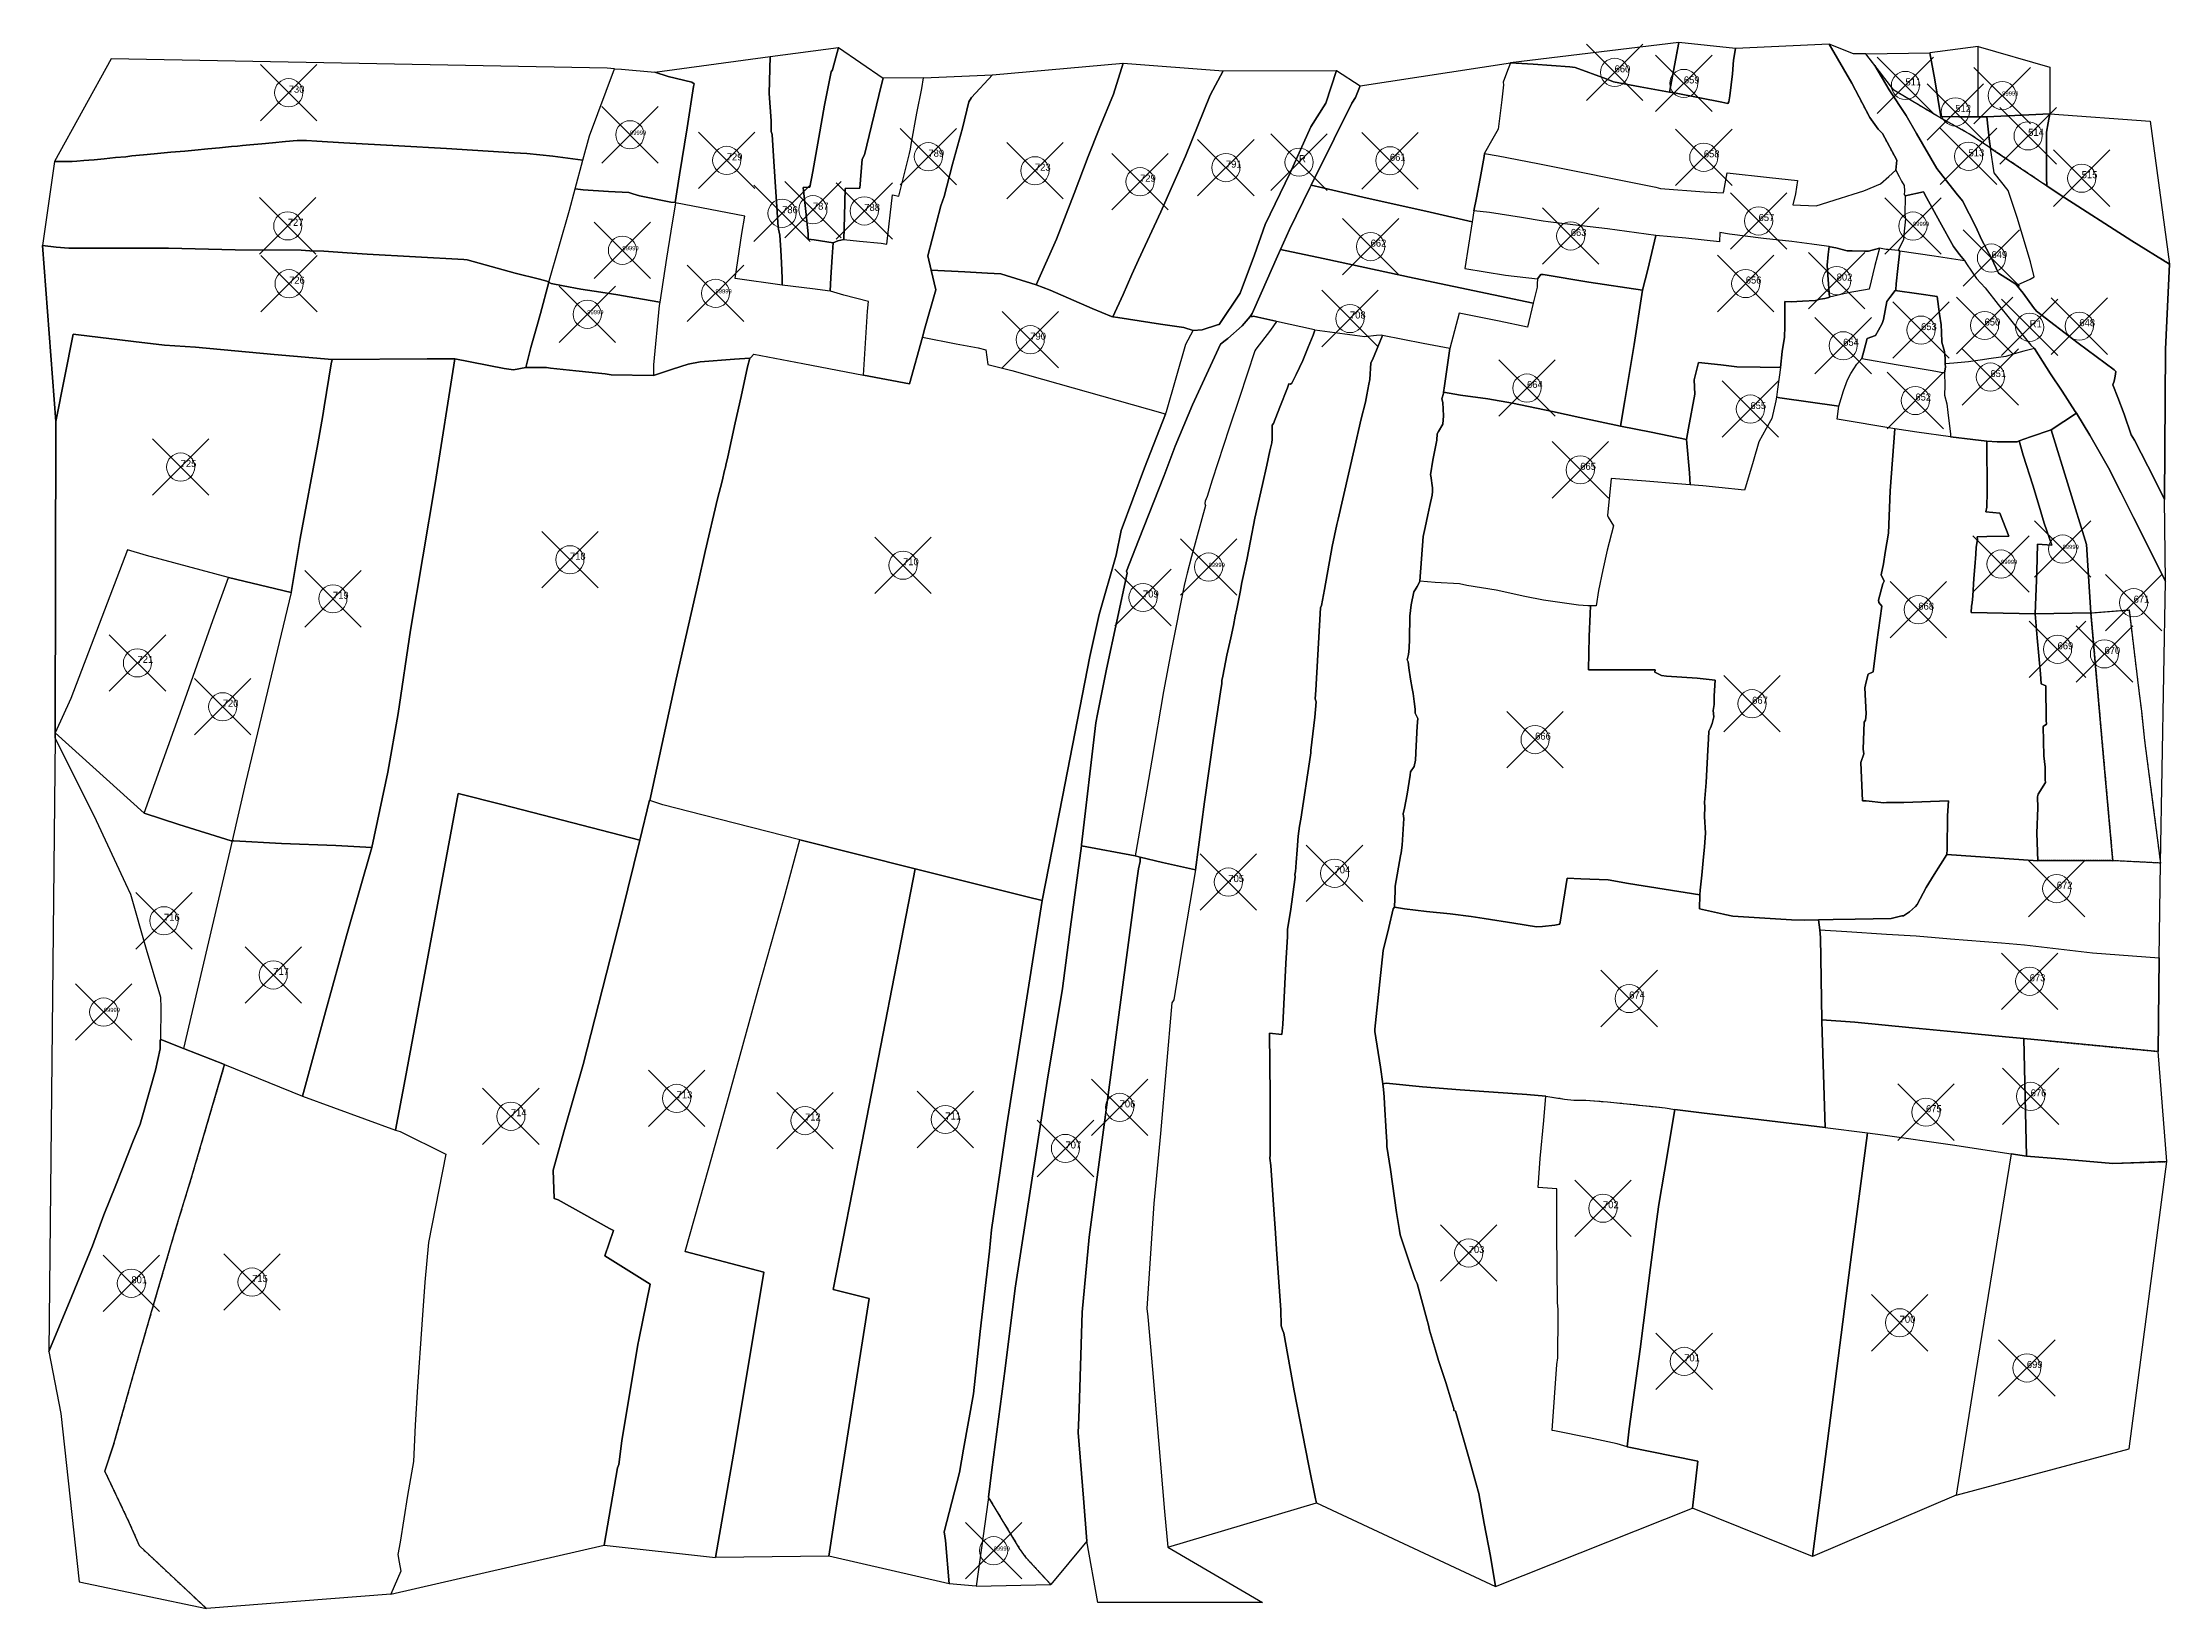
# Model space of a CAD drawing. Header units: millimetres. Extents: x -5 to 3014, y -2191 to 0.
# Drawn here: x 2260 to 3014, y -555 to 0 of the extents above; entities that cross this region are included whole.
import ezdxf

# ---------------------------------------------------------------- set-up
doc = ezdxf.new("R2010")
doc.units = ezdxf.units.MM
doc.header["$PDMODE"] = 35
doc.header["$PDSIZE"] = 10
doc.linetypes.add('04b018', pattern=[5.49, 4.32, -0.54, 0.09, -0.54])
doc.linetypes.add('DASHED', pattern=[0.75, 0.5, -0.25])
for name, color, linetype, lineweight in [('Poly_Survey_Bndry', 250, 'Continuous', 30), ('Poly_Village_Bndry', 250, 'Continuous', 30), ('Text_Survey_No', 250, 'Continuous', 0)]:
    doc.layers.add(name, color=color, linetype=linetype, lineweight=lineweight)
doc.styles.get("Standard").update_dxf_attribs({"font": 'SakalBharati.ttf'})

msp = doc.modelspace()

# ---------------------------------------------------------------- texts
at = {"layer": 'Text_Survey_No', "linetype": 'DASHED'}
for s, height, p in [('660', 2.5, (2817, -10.57)), ('659', 2.5, (2841.55, -14.5)), ('511', 2.5, (2920.11, -15.21)), ('730', 2.5, (2347, -17.79)), ('512', 2.5, (2937.77, -24.6)), ('99999', 1.5, (2954.4, -18.8)), ('99999', 1.5, (2467.98, -32.71)), ('514', 2.5, (2963.6, -33.08)), ('729', 2.5, (2502.28, -41.77)), ('789', 2.5, (2573.76, -40.48)), ('723', 2.5, (2611.52, -45.46)), ('791', 2.5, (2679.21, -44.34)), ('R', 2.5, (2705.15, -42.41)), ('661', 2.5, (2737.35, -41.92)), ('658', 2.5, (2848.63, -40.69)), ('513', 2.5, (2942.47, -40.33)), ('729', 2.5, (2648.78, -49.34)), ('515', 2.5, (2982.59, -48.09)), ('786', 2.5, (2521.9, -60.51)), ('787', 2.5, (2532.82, -59.27)), ('788', 2.5, (2551.02, -59.69)), ('727', 2.5, (2346.68, -64.98)), ('663', 2.5, (2801.47, -68.56)), ('657', 2.5, (2868.04, -63.25)), ('99999', 1.5, (2922.77, -65.05)), ('99999', 1.5, (2465.31, -73.63)), ('662', 2.5, (2730.51, -72.34)), ('649', 2.5, (2950.59, -76.4)), ('656', 2.5, (2863.5, -85.43)), ('802', 2.5, (2895.73, -84.39)), ('726', 2.5, (2347.15, -85.49)), ('99999', 1.5, (2498.3, -88.9)), ('99999', 1.5, (2452.84, -96.32)), ('708', 2.5, (2723.19, -97.83)), ('650', 2.5, (2948.15, -100.3)), ('648', 2.5, (2981.74, -100.54)), ('790', 2.5, (2609.86, -105.35)), ('654', 2.5, (2898.03, -107.49)), ('653', 2.5, (2925.63, -101.94)), ('R1', 2.5, (2964.14, -100.94)), ('664', 2.5, (2785.95, -122.47)), ('651', 2.5, (2950.21, -118.58)), ('655', 2.5, (2865.14, -129.92)), ('652', 2.5, (2923.62, -126.9)), ('725', 2.5, (2308.71, -150.49)), ('665', 2.5, (2804.83, -151.47)), ('718', 2.5, (2446.68, -183.35)), ('99999', 1.5, (2975.81, -179.55)), ('710', 2.5, (2564.77, -185.28)), ('99999', 1.5, (2673.09, -185.92)), ('99999', 1.5, (2954, -184.86)), ('719', 2.5, (2362.67, -197.19)), ('709', 2.5, (2649.84, -196.72)), ('671', 2.5, (3000.99, -198.56)), ('668', 2.5, (2924.67, -201.04)), ('721', 2.5, (2293.4, -219.9)), ('669', 2.5, (2974.02, -215.07)), ('670', 2.5, (2990.66, -216.71)), ('720', 2.5, (2323.63, -235.46)), ('667', 2.5, (2865.75, -234.39)), ('666', 2.5, (2788.83, -247.1)), ('704', 2.5, (2717.73, -294.49)), ('705', 2.5, (2680.09, -297.6)), ('672', 2.5, (2973.74, -299.93)), ('716', 2.5, (2302.8, -311.33)), ('717', 2.5, (2341.52, -330.51)), ('673', 2.5, (2964.14, -332.76)), ('674', 2.5, (2822.17, -338.88)), ('99999', 1.5, (2281.44, -343.68)), ('713', 2.5, (2484.52, -374.27)), ('706', 2.5, (2641.56, -377.48)), ('675', 2.5, (2927.38, -379.16)), ('676', 2.5, (2964.48, -373.57)), ('714', 2.5, (2425.76, -380.6)), ('712', 2.5, (2530.03, -382.14)), ('711', 2.5, (2579.76, -381.76)), ('707', 2.5, (2622.35, -392.03)), ('702', 2.5, (2812.89, -413.21)), ('703', 2.5, (2765.29, -429.08)), ('801', 2.5, (2291.24, -439.81)), ('715', 2.5, (2334.03, -439.39)), ('700', 2.5, (2918.05, -453.82)), ('701', 2.5, (2841.67, -467.51)), ('699', 2.5, (2963.14, -469.83)), ('99999', 1.5, (2596.88, -534.62))]:
    msp.add_text(s, height=height, dxfattribs=at).set_placement(p)

# ---------------------------------------------------------------- linework, layer by layer
at = {"layer": 'Poly_Survey_Bndry'}
for points in [[(2839.78, 0), (2780.12, -7.24), (2788.18, -7.69), (2801.12, -8.58), (2803.02, -8.85), (2814.01, -12.89), (2816.63, -13.91), (2826.11, -15.68), (2836.51, -17.58)], [(2836.51, -17.58), (2838.85, -18), (2855.06, -21.17), (2857.18, -21.6), (2857.54, -21.06), (2857.82, -18.94), (2858.81, -11.1), (2859.21, -6.22), (2859.91, -2.13), (2839.78, 0)], [(2263.93, -42.12), (2270.25, -42.17), (2271.88, -42.08), (2274.38, -41.85), (2276.11, -41.74), (2277.99, -41.58), (2281.58, -41.2), (2285.58, -40.81), (2289.24, -40.47), (2291.36, -40.19), (2292.87, -40.03), (2296.81, -39.68), (2300.5, -39.29), (2305.25, -38.89), (2310.24, -38.46), (2313.75, -38.14), (2318.35, -37.68), (2322.51, -37.27), (2326.69, -36.84), (2328.87, -36.71), (2330.68, -36.46), (2333.18, -36.29), (2337.48, -35.93), (2341.26, -35.53), (2345.9, -35.09), (2350.03, -34.68), (2353.28, -34.78), (2356.98, -35), (2366.5, -35.5), (2386.02, -36.63), (2403, -37.57), (2426.88, -39.15), (2431.46, -39.32), (2440.66, -40.29), (2451.27, -41.7), (2453.58, -33.05), (2462.46, -9.31), (2459.89, -9.13), (2284.04, -5.79)], [(2476.77, -10.47), (2517.72, -4.91), (2517.36, -18.05), (2518.02, -27.78), (2518.02, -31.59), (2518.41, -32.58), (2519.03, -42.21), (2520.53, -65.46), (2520.62, -66.16), (2521.07, -68.34), (2521.46, -73.62), (2521.69, -78.06), (2521.97, -83.56), (2521.92, -85.97), (2505.3, -83.59), (2507.65, -67.66), (2508.65, -61.5), (2484.17, -56.78), (2483.98, -56.76), (2485.58, -46.86), (2488.22, -30.25), (2490.54, -15.61), (2490.74, -14.63), (2489.87, -14.08), (2481.49, -12.06)], [(2517.72, -4.91), (2541.9, -1.71), (2539.76, -9.64), (2539.34, -10.33), (2536.96, -22.23), (2534.98, -33.66), (2532.83, -45.71), (2531.78, -51.25), (2529.35, -51.36), (2530.36, -59.86), (2531.13, -67.86), (2531.12, -69.67), (2533.28, -69.94), (2539.98, -70.95), (2539.65, -76.01), (2539.23, -83.33), (2538.92, -88.14), (2532.64, -87.33), (2521.92, -85.97), (2521.97, -83.56), (2521.69, -78.06), (2521.46, -73.62), (2521.07, -68.34), (2520.62, -66.16), (2520.53, -65.46), (2519.03, -42.21), (2518.41, -32.58), (2518.02, -31.59), (2518.02, -27.78), (2517.36, -18.05)], [(2541.9, -1.71), (2557.72, -12.67), (2557.02, -15.31), (2551.08, -39.75), (2550.29, -41.29), (2549.48, -51.66), (2544.29, -51.72), (2543.98, -61.52), (2543.73, -69.86), (2541.65, -70.34), (2539.98, -70.95), (2533.28, -69.94), (2531.12, -69.67), (2531.13, -67.86), (2530.36, -59.86), (2529.35, -51.36), (2531.78, -51.25), (2532.83, -45.71), (2534.98, -33.66), (2536.96, -22.23), (2539.34, -10.33), (2539.76, -9.64)], [(2596.53, -11.45), (2642.85, -7.33), (2639.32, -18.27), (2634.3, -30.6), (2630.43, -40.39), (2625.42, -53.51), (2619.22, -69.71), (2612.01, -85.84), (2599.47, -82), (2594.74, -81.76), (2586.73, -81.27), (2574.77, -80.71), (2573.58, -75.66), (2578.22, -57.85), (2579.3, -54.52), (2582.32, -43.1), (2585.9, -30.31), (2588.14, -21.06), (2589.04, -19.45)], [(2642.85, -7.33), (2678.28, -10.04), (2673.64, -18.69), (2664.9, -40.33), (2656.15, -59.96), (2648.28, -77.05), (2645.91, -82.17), (2642.85, -89.28), (2639.2, -97.26), (2638.64, -97.17), (2631.86, -94.23), (2616.9, -87.72), (2612.01, -85.84), (2619.22, -69.71), (2625.42, -53.51), (2630.43, -40.39), (2634.3, -30.6), (2639.32, -18.27)], [(2780.12, -7.24), (2778.69, -10.82), (2777.55, -13.99), (2777.62, -14.96), (2777.02, -20.35), (2776.44, -25.01), (2775.96, -28.87), (2775.69, -30.67), (2773.88, -34.02), (2770.9, -39.18), (2770.88, -39.34), (2770.77, -40.37), (2769.31, -48.19), (2768, -55.08), (2767.11, -59.69), (2766.52, -63.54), (2751.61, -60.09), (2727.74, -54.83), (2713.61, -51.49), (2709.44, -50.59), (2709.61, -50.22), (2711.35, -46.74), (2723.89, -21.49), (2725.17, -19.46), (2726.76, -15.33)], [(2917.09, -41.71), (2911.92, -32.21), (2910.43, -30.69), (2907.44, -26.52), (2901.16, -14.36), (2893.1, -0.61), (2859.91, -2.13), (2859.21, -6.22), (2858.81, -11.1), (2857.82, -18.94), (2857.54, -21.06), (2857.18, -21.6), (2855.06, -21.17), (2838.85, -18), (2836.51, -17.58), (2826.11, -15.68), (2816.63, -13.91), (2814.01, -12.89), (2803.02, -8.85), (2801.12, -8.58), (2788.18, -7.69), (2780.12, -7.24), (2778.69, -10.82), (2777.55, -13.99), (2777.62, -14.96), (2777.02, -20.35), (2776.44, -25.01), (2775.96, -28.87), (2775.69, -30.67), (2773.88, -34.02), (2770.9, -39.18), (2770.88, -39.34), (2775.75, -40.18), (2789.78, -42.85), (2831.6, -51.23), (2833.27, -51.7), (2848.72, -52.93), (2855.45, -53.28), (2855.73, -52.72), (2856.91, -46.19), (2871.94, -47.8), (2881.82, -48.93), (2881.09, -53.67), (2880.22, -57.55), (2888.42, -57.92), (2897.13, -55.14), (2901.62, -53.78), (2905.37, -52.56), (2911.31, -50.09), (2914.17, -47.51), (2916.66, -45.24)], [(2917.09, -41.71), (2916.66, -45.24), (2917.93, -47.43), (2918.74, -49.1), (2919.68, -50.66), (2919.72, -52.63), (2919.63, -53.89), (2920.02, -54.29), (2926.56, -52.98), (2927.59, -54.96), (2932.29, -63.53), (2937.11, -72.25), (2939.23, -75.17), (2940.99, -77.21), (2941.74, -78.47), (2945.35, -83.65), (2948.38, -86.95), (2953, -92.84), (2957.36, -98.29), (2964.59, -107.23), (2965.8, -108.51), (2971.58, -117.48), (2975.64, -123.6), (2980.22, -130.77), (2980.69, -131.43), (2985.48, -139.19), (2992.06, -150.72), (2996.57, -159.59), (3000.97, -168.32), (3012.27, -190.99), (3011.95, -161.97), (3008.4, -154.83), (3001.28, -141), (3000.1, -139.06), (2997.63, -131.74), (2995.41, -125.87), (2993.67, -121.32), (2994.13, -120.03), (2994.39, -118.21), (2994.66, -116.58), (2994.15, -116.05), (2981.38, -106.54), (2966.51, -95.26), (2965.46, -93.89), (2961.88, -88.86), (2959.27, -85.71), (2953.1, -81.76), (2950.59, -76.4), (2947.08, -69.84), (2945.05, -65.35), (2940.35, -56.13), (2938.12, -53.34), (2931.23, -44.7), (2924.04, -32.28), (2920.41, -25.86), (2914.33, -16.79), (2909.28, -8.19), (2906.01, -3.97), (2901.71, -4.03), (2893.1, -0.61), (2901.16, -14.36), (2907.44, -26.52), (2910.43, -30.69), (2911.92, -32.21)], [(2906.01, -3.97), (2928.72, -3.69), (2930.49, -13.27), (2932.64, -26.18), (2939.05, -26.29), (2945.93, -26.36), (2948.9, -26.39), (2949.93, -35.05), (2950.27, -37.39), (2943.1, -32.57), (2931.48, -26.13), (2916.02, -16.88), (2909.28, -8.19)], [(2945.93, -26.36), (2945.86, -1.37), (2928.72, -3.69), (2930.49, -13.27), (2932.64, -26.18), (2939.05, -26.29)], [(2945.86, -1.37), (2971.27, -8.72), (2971.27, -25.31), (2948.9, -26.39), (2945.93, -26.36)], [(2483.98, -56.76), (2482.5, -56.6), (2471.34, -54.39), (2469.02, -53.65), (2467.58, -53.21), (2460.42, -52.83), (2451.4, -52.26), (2448.56, -51.83), (2451.27, -41.7), (2453.58, -33.05), (2462.46, -9.31), (2465.03, -9.49), (2476.77, -10.47), (2481.49, -12.06), (2489.87, -14.08), (2490.74, -14.63), (2490.54, -15.61), (2488.22, -30.25), (2485.58, -46.86)], [(2571.98, -12.53), (2596.53, -11.45), (2589.04, -19.45), (2588.14, -21.06), (2585.9, -30.31), (2582.32, -43.1), (2579.3, -54.52), (2578.22, -57.85), (2573.58, -75.66), (2574.77, -80.71), (2576.4, -87.67), (2572.52, -101.3), (2571.64, -104.49), (2567.08, -120.95), (2550.73, -117.86), (2552.18, -95.27), (2552.48, -91.8), (2543.83, -89.57), (2539.02, -88.15), (2538.92, -88.14), (2539.23, -83.33), (2539.65, -76.01), (2539.98, -70.95), (2541.65, -70.34), (2543.73, -69.86), (2549.38, -70.41), (2556.97, -71.17), (2559.08, -71.5), (2561, -54.02), (2563.34, -54.42), (2567.08, -39.31), (2567.47, -37.78), (2567.64, -36.11), (2569.71, -24.98), (2571.43, -16.3)], [(2543.73, -69.86), (2549.38, -70.41), (2556.97, -71.17), (2559.08, -71.5), (2561, -54.02), (2563.34, -54.42), (2567.08, -39.31), (2567.47, -37.78), (2567.64, -36.11), (2569.71, -24.98), (2571.43, -16.3), (2571.98, -12.53), (2557.72, -12.67), (2557.02, -15.31), (2551.08, -39.75), (2550.29, -41.29), (2549.48, -51.66), (2544.29, -51.72), (2543.98, -61.52)], [(2590.75, -547.23), (2581.14, -546.3), (2579.82, -530.98), (2579.41, -527.88), (2584.81, -506.86), (2586.15, -498.57), (2589.77, -479.03), (2592.12, -456.93), (2595.39, -428.45), (2596.18, -420.81), (2601.53, -383.7), (2614.13, -304.16), (2621.31, -267.43), (2630.97, -217.69), (2634.32, -202.75), (2640.27, -181.68), (2642.05, -173.02), (2650.33, -150.81), (2657.78, -131.7), (2658.14, -130.77), (2665.07, -106.9), (2667.66, -102.02), (2670.8, -101.85), (2676.26, -100.05), (2676.88, -99.94), (2684.33, -88.9), (2689.4, -75.24), (2693.2, -64.45), (2702.04, -46.24), (2709.35, -29.89), (2714.7, -21.44), (2718.48, -9.93), (2726.76, -15.33), (2725.17, -19.46), (2723.89, -21.49), (2711.35, -46.74), (2709.61, -50.22), (2709.44, -50.59), (2709.01, -51.53), (2701.8, -66.24), (2698.59, -73.32), (2697.53, -75.67), (2691.67, -88.9), (2688.56, -96.03), (2687.78, -97.07), (2684.95, -100.38), (2679.96, -104.92), (2678.95, -105.66), (2677.31, -106.94), (2673.77, -114.61), (2667.33, -128.44), (2661.29, -143.03), (2657.31, -153.51), (2648.24, -176.49), (2643.94, -187.37), (2644.19, -188.13), (2636.89, -222.16), (2633.69, -238.03), (2633.15, -241.13), (2628.04, -284.35), (2627.99, -284.71), (2624.18, -313.44), (2621.31, -335.35), (2615.92, -368.18), (2604.58, -441.6), (2600.92, -470.03), (2596.29, -505.95), (2595.04, -515.66), (2594.93, -516.54)], [(2667.66, -102.02), (2664.34, -101.06), (2656.02, -99.78), (2640.91, -97.51), (2639.2, -97.26), (2642.85, -89.28), (2645.91, -82.17), (2648.28, -77.05), (2656.15, -59.96), (2664.9, -40.33), (2673.64, -18.69), (2678.28, -10.04), (2718.48, -9.93), (2714.7, -21.44), (2709.35, -29.89), (2702.04, -46.24), (2693.2, -64.45), (2689.4, -75.24), (2684.33, -88.9), (2676.88, -99.94), (2676.26, -100.05), (2670.8, -101.85)], [(2945.05, -65.35), (2947.08, -69.84), (2950.59, -76.4), (2953.1, -81.76), (2959.27, -85.71), (2959.83, -85.93), (2964.33, -83.84), (2965.72, -83.07), (2964.43, -77.77), (2959.75, -61.97), (2956.55, -52.45), (2951.56, -46.19), (2950.27, -37.39), (2943.1, -32.57), (2931.48, -26.13), (2916.02, -16.88), (2909.28, -8.19), (2914.33, -16.79), (2920.41, -25.86), (2924.04, -32.28), (2931.23, -44.7), (2938.12, -53.34), (2940.35, -56.13)], [(2971.27, -25.31), (2948.9, -26.39), (2949.93, -35.05), (2950.27, -37.39), (2970.23, -50.81), (2970.09, -47.81), (2970.16, -33.68), (2970.14, -31.78), (2970.72, -28.48)], [(2971.27, -25.31), (3006.84, -27.91), (3013.69, -78.51), (3000.36, -70.34), (2974.93, -53.97), (2970.23, -50.81), (2970.09, -47.81), (2970.16, -33.68), (2970.14, -31.78), (2970.72, -28.48)], [(2439.25, -84.95), (2446.52, -59.47), (2448.56, -51.83), (2451.27, -41.7), (2440.66, -40.29), (2431.46, -39.32), (2426.88, -39.15), (2403, -37.57), (2386.02, -36.63), (2366.5, -35.5), (2356.98, -35), (2353.28, -34.78), (2350.03, -34.68), (2345.9, -35.09), (2341.26, -35.53), (2337.48, -35.93), (2333.18, -36.29), (2330.68, -36.46), (2328.87, -36.71), (2326.69, -36.84), (2322.51, -37.27), (2318.35, -37.68), (2313.75, -38.14), (2310.24, -38.46), (2305.25, -38.89), (2300.5, -39.29), (2296.81, -39.68), (2292.87, -40.03), (2291.36, -40.19), (2289.24, -40.47), (2285.58, -40.81), (2281.58, -41.2), (2277.99, -41.58), (2276.11, -41.74), (2274.38, -41.85), (2271.88, -42.08), (2270.25, -42.17), (2263.93, -42.12), (2259.75, -71.91), (2264.55, -72.58), (2269.1, -72.89), (2280.97, -72.9), (2304.36, -72.91), (2328.04, -73.46), (2351.48, -73.6), (2354.52, -73.79), (2359.41, -74), (2367.75, -74.53), (2374.87, -74.96), (2409.05, -76.87), (2410.32, -77.08), (2427.28, -81.73), (2435.87, -83.83), (2438.48, -84.54)], [(3011.95, -161.97), (3008.4, -154.83), (3001.28, -141), (3000.1, -139.06), (2997.63, -131.74), (2995.41, -125.87), (2993.67, -121.32), (2994.13, -120.03), (2994.39, -118.21), (2994.66, -116.58), (2994.15, -116.05), (2981.38, -106.54), (2966.51, -95.26), (2965.46, -93.89), (2961.88, -88.86), (2959.27, -85.71), (2959.83, -85.93), (2964.33, -83.84), (2965.72, -83.07), (2964.43, -77.77), (2959.75, -61.97), (2956.55, -52.45), (2951.56, -46.19), (2950.27, -37.39), (2970.23, -50.81), (2974.93, -53.97), (3000.36, -70.34), (3013.69, -78.51), (3012.31, -108.75)], [(2917.55, -73.71), (2914, -73.39), (2913.25, -73.35), (2910.89, -72.91), (2907.02, -73.96), (2905.63, -73.99), (2901.27, -73.83), (2899.48, -73.81), (2895.41, -72.8), (2893.42, -72.38), (2893.08, -72.34), (2892.09, -72.22), (2886.93, -71.46), (2879.84, -70.58), (2869.79, -69.47), (2857.77, -67.93), (2854.33, -67.35), (2854.22, -70.6), (2842.28, -69.37), (2831.62, -68.37), (2814.52, -66.06), (2802.22, -64.57), (2793.4, -63.54), (2791.7, -63.28), (2783.96, -61.99), (2772.66, -60.27), (2767.11, -59.69), (2768, -55.08), (2769.31, -48.19), (2770.77, -40.37), (2770.88, -39.34), (2775.75, -40.18), (2789.78, -42.85), (2831.6, -51.23), (2833.27, -51.7), (2848.72, -52.93), (2855.45, -53.28), (2855.73, -52.72), (2856.91, -46.19), (2871.94, -47.8), (2881.82, -48.93), (2881.09, -53.67), (2880.22, -57.55), (2888.42, -57.92), (2897.13, -55.14), (2901.62, -53.78), (2905.37, -52.56), (2911.31, -50.09), (2914.17, -47.51), (2916.66, -45.24), (2917.93, -47.43), (2918.74, -49.1), (2919.68, -50.66), (2919.72, -52.63), (2919.63, -53.89), (2920.02, -54.29), (2919.93, -61.15), (2920.07, -62.47), (2919.53, -68.01), (2919.4, -69.93), (2918.37, -71.92)], [(2448.56, -51.83), (2451.4, -52.26), (2460.42, -52.83), (2467.58, -53.21), (2469.02, -53.65), (2471.34, -54.39), (2482.5, -56.6), (2483.98, -56.76), (2484.17, -56.78), (2482.51, -66.87), (2480.9, -76.48), (2478.53, -91.99), (2469.75, -90.52), (2463.65, -89.48), (2457.63, -88.46), (2450.58, -87.39), (2444.27, -86.3), (2440.02, -85.36), (2439.25, -84.95), (2446.52, -59.47)], [(2766.52, -63.54), (2763.96, -80.11), (2778.36, -82.5), (2789.68, -83.74), (2789.54, -85.56), (2789.52, -86.71), (2788.09, -92.44), (2745.93, -83.56), (2713.73, -76.52), (2698.59, -73.32), (2701.8, -66.24), (2709.01, -51.53), (2709.44, -50.59), (2713.61, -51.49), (2727.74, -54.83), (2751.61, -60.09)], [(2538.92, -88.14), (2532.64, -87.33), (2521.92, -85.97), (2505.3, -83.59), (2507.65, -67.66), (2508.65, -61.5), (2484.17, -56.78), (2482.51, -66.87), (2480.9, -76.48), (2478.53, -91.99), (2478.35, -93.19), (2476.33, -114.22), (2476.33, -118.06), (2483.04, -115.78), (2488.61, -114), (2492.82, -113.23), (2504.98, -112.25), (2510.47, -111.83), (2510.72, -111.8), (2511.93, -110.49), (2529.21, -113.78), (2550.73, -117.86), (2552.18, -95.27), (2552.48, -91.8), (2543.83, -89.57), (2539.02, -88.15)], [(2826.86, -87.82), (2828.83, -80.43), (2831.62, -68.37), (2814.52, -66.06), (2802.22, -64.57), (2793.4, -63.54), (2791.7, -63.28), (2783.96, -61.99), (2772.66, -60.27), (2767.11, -59.69), (2766.52, -63.54), (2763.96, -80.11), (2778.36, -82.5), (2789.68, -83.74), (2790.83, -82.23), (2791.67, -82.22), (2807.89, -84.93)], [(2920.02, -54.29), (2919.93, -61.15), (2920.07, -62.47), (2919.53, -68.01), (2919.4, -69.93), (2918.37, -71.92), (2917.55, -73.71), (2918.06, -73.78), (2930.27, -75.63), (2940.99, -77.21), (2939.23, -75.17), (2937.11, -72.25), (2932.29, -63.53), (2927.59, -54.96), (2926.56, -52.98)], [(2842.5, -140.68), (2843.22, -136.73), (2845.41, -124.64), (2845.19, -119.54), (2846.73, -113.43), (2854.63, -114.23), (2860.35, -114.94), (2868.66, -115.08), (2875.81, -115.2), (2876.42, -109.51), (2877.21, -104.48), (2877.34, -100.7), (2877.34, -91.76), (2879.63, -91.87), (2883.66, -91.68), (2888.23, -91.42), (2889.87, -90.96), (2891.53, -90.72), (2892.92, -90.32), (2893.16, -90.26), (2892.64, -82.51), (2892.32, -78.86), (2892.74, -75.19), (2893.08, -72.34), (2892.09, -72.22), (2886.93, -71.46), (2879.84, -70.58), (2869.79, -69.47), (2857.77, -67.93), (2854.33, -67.35), (2854.22, -70.6), (2842.28, -69.37), (2831.62, -68.37), (2828.83, -80.43), (2826.86, -87.82), (2826.71, -89.29), (2823.97, -107), (2820.65, -126.86), (2819.11, -136), (2829.99, -138.07)], [(2439.25, -84.95), (2436.3, -96.02), (2435, -100.61), (2432.88, -108.12), (2431.02, -115.16), (2426.66, -116.04), (2423.43, -115.5), (2405.88, -112.08), (2396.03, -112.08), (2362.47, -112.32), (2341.86, -110.6), (2314.01, -108.03), (2302.93, -107.29), (2291.98, -105.93), (2271.59, -103.47), (2270.62, -103.39), (2264.51, -134.29), (2259.75, -71.91), (2264.55, -72.58), (2269.1, -72.89), (2280.97, -72.9), (2304.36, -72.91), (2328.04, -73.46), (2351.48, -73.6), (2354.52, -73.79), (2359.41, -74), (2367.75, -74.53), (2374.87, -74.96), (2409.05, -76.87), (2410.32, -77.08), (2427.28, -81.73), (2435.87, -83.83), (2438.48, -84.54)], [(2734.71, -103.81), (2734.54, -103.77), (2732.66, -103.88), (2728.43, -104.27), (2710.73, -101.9), (2710.58, -101.88), (2697.21, -98.87), (2696.95, -98.82), (2690.53, -97.31), (2689.03, -97.03), (2688.62, -97.15), (2687.78, -97.07), (2688.56, -96.03), (2691.67, -88.9), (2697.53, -75.67), (2698.59, -73.32), (2713.73, -76.52), (2745.93, -83.56), (2788.09, -92.44), (2786.19, -100.87), (2776.09, -98.74), (2764.28, -96.42), (2761.87, -95.95), (2758.56, -108.45), (2749.14, -106.74)], [(2916.51, -87.86), (2916.72, -87.61), (2916.86, -85.51), (2917.39, -80.09), (2918.06, -73.78), (2917.55, -73.71), (2914, -73.39), (2913.25, -73.35), (2910.89, -72.91), (2909.2, -79.04), (2907.3, -87.41), (2899.83, -88.72), (2893.16, -90.26), (2892.92, -90.32), (2891.53, -90.72), (2889.87, -90.96), (2888.23, -91.42), (2883.66, -91.68), (2879.63, -91.87), (2877.34, -91.76), (2877.34, -100.7), (2877.21, -104.48), (2876.42, -109.51), (2875.81, -115.2), (2874.78, -122.84), (2874.36, -125.71), (2875.62, -125.89), (2896.55, -128.94), (2898.2, -123.44), (2899.53, -119.53), (2900.77, -117.3), (2902.82, -113.96), (2904.62, -112.05), (2905.38, -109.45), (2906.56, -104.91), (2909.49, -103.87), (2910.56, -101.95), (2911.91, -99.59), (2912.3, -98.12), (2913.52, -91.78), (2914.53, -90.39)], [(2893.08, -72.34), (2893.42, -72.38), (2895.41, -72.8), (2899.48, -73.81), (2901.27, -73.83), (2905.63, -73.99), (2907.02, -73.96), (2910.89, -72.91), (2909.2, -79.04), (2907.3, -87.41), (2899.83, -88.72), (2893.16, -90.26), (2892.64, -82.51), (2892.32, -78.86), (2892.74, -75.19)], [(2965.8, -108.51), (2962.08, -109.39), (2958.7, -110.3), (2955.66, -111.28), (2950.52, -111.98), (2946.54, -112.61), (2942.5, -113.21), (2937.28, -113.61), (2934.23, -113.87), (2934.18, -111.99), (2933.93, -109.54), (2933.42, -107.81), (2933.05, -106.21), (2932.87, -102.64), (2932.73, -100.04), (2932.12, -96.31), (2931.4, -89.97), (2924.81, -89.06), (2916.51, -87.86), (2916.72, -87.61), (2916.86, -85.51), (2917.39, -80.09), (2918.06, -73.78), (2930.27, -75.63), (2940.99, -77.21), (2941.74, -78.47), (2945.35, -83.65), (2948.38, -86.95), (2953, -92.84), (2957.36, -98.29), (2964.59, -107.23)], [(2639.2, -97.26), (2638.64, -97.17), (2631.86, -94.23), (2616.9, -87.72), (2612.01, -85.84), (2599.47, -82), (2594.74, -81.76), (2586.73, -81.27), (2574.77, -80.71), (2576.4, -87.67), (2572.52, -101.3), (2571.64, -104.49), (2583.6, -106.85), (2591.35, -108.18), (2594.08, -108.94), (2594.85, -114.17), (2603.37, -116.21), (2656.89, -131.36), (2657.78, -131.7), (2658.14, -130.77), (2665.07, -106.9), (2667.66, -102.02), (2664.34, -101.06), (2656.02, -99.78), (2640.91, -97.51)], [(2819.11, -136), (2820.65, -126.86), (2823.97, -107), (2826.71, -89.29), (2826.86, -87.82), (2807.89, -84.93), (2791.67, -82.22), (2790.83, -82.23), (2789.68, -83.74), (2789.54, -85.56), (2789.52, -86.71), (2788.09, -92.44), (2786.19, -100.87), (2776.09, -98.74), (2764.28, -96.42), (2761.87, -95.95), (2758.56, -108.45), (2756.55, -122.5), (2756.37, -123.91), (2762.43, -124.96), (2772.03, -126.26), (2780.87, -127.86), (2794.94, -130.8), (2804.67, -132.96)], [(2439.25, -84.95), (2440.02, -85.36), (2444.27, -86.3), (2450.58, -87.39), (2457.63, -88.46), (2463.65, -89.48), (2469.75, -90.52), (2478.53, -91.99), (2478.35, -93.19), (2476.33, -114.22), (2476.33, -118.06), (2461.36, -117.75), (2459.22, -117.44), (2448.74, -116.35), (2439.77, -115.47), (2438.35, -115.25), (2431.02, -115.16), (2432.88, -108.12), (2435, -100.61), (2436.3, -96.02)], [(2934.23, -113.87), (2934.18, -111.99), (2933.93, -109.54), (2933.42, -107.81), (2933.05, -106.21), (2932.87, -102.64), (2932.73, -100.04), (2932.12, -96.31), (2931.4, -89.97), (2924.81, -89.06), (2916.51, -87.86), (2914.53, -90.39), (2913.52, -91.78), (2912.3, -98.12), (2911.91, -99.59), (2910.56, -101.95), (2909.49, -103.87), (2906.56, -104.91), (2905.38, -109.45), (2904.62, -112.05), (2916.81, -114.13), (2929.52, -116.28), (2934, -117.13), (2934.26, -115.05)], [(2697.21, -98.87), (2695.03, -101.97), (2689.89, -108.69), (2689.49, -109.23), (2684.03, -125.88), (2680.34, -136.72), (2674.39, -155.17), (2672.53, -160.94), (2671.93, -162.55), (2671.74, -163.43), (2671.97, -164.14), (2667.04, -182.19), (2665.47, -188.04), (2664.88, -190.51), (2664.38, -192.52), (2659.91, -215.09), (2657.07, -230.1), (2652.91, -254.42), (2651.16, -264.69), (2647.26, -286.96), (2647.01, -288.34), (2627.99, -284.71), (2628.04, -284.35), (2633.15, -241.13), (2633.69, -238.03), (2636.89, -222.16), (2644.19, -188.13), (2643.94, -187.37), (2648.24, -176.49), (2657.31, -153.51), (2661.29, -143.03), (2667.33, -128.44), (2673.77, -114.61), (2677.31, -106.94), (2678.95, -105.66), (2679.96, -104.92), (2684.95, -100.38), (2687.78, -97.07), (2688.62, -97.15), (2689.03, -97.03), (2690.53, -97.31), (2696.95, -98.82)], [(2264.51, -134.29), (2270.62, -103.39), (2271.59, -103.47), (2291.98, -105.93), (2302.93, -107.29), (2314.01, -108.03), (2341.86, -110.6), (2362.47, -112.32), (2362.08, -113.84), (2359.58, -129.16), (2359.15, -132.24), (2357.35, -142.3), (2351.03, -175.75), (2347.88, -194.93), (2325.67, -189.68), (2296.57, -181.82), (2289.85, -179.88), (2269.83, -232.48), (2264.19, -244.71)], [(2510.47, -111.83), (2510.72, -111.8), (2511.93, -110.49), (2529.21, -113.78), (2550.73, -117.86), (2567.08, -120.95), (2571.64, -104.49), (2583.6, -106.85), (2591.35, -108.18), (2594.08, -108.94), (2594.85, -114.17), (2603.37, -116.21), (2656.89, -131.36), (2657.78, -131.7), (2650.33, -150.81), (2642.05, -173.02), (2640.27, -181.68), (2634.32, -202.75), (2630.97, -217.69), (2621.31, -267.43), (2614.13, -304.16), (2608.73, -302.82), (2569.11, -292.88), (2528.15, -282.63), (2493.88, -273.83), (2479.57, -270.26), (2475.06, -268.64), (2479.43, -248.52), (2484.39, -225.63), (2492.21, -191.52), (2494.66, -180.42), (2499.05, -161.69), (2500.67, -155.43), (2501.48, -151.76), (2501.8, -150.48), (2502.05, -149.23), (2502.4, -147.98), (2502.66, -146.91), (2505.3, -134.82), (2507.44, -125.43), (2509.68, -114.95)], [(2648.82, -288.77), (2656.72, -290.65), (2668.41, -293.2), (2671.59, -269.2), (2674.97, -245.73), (2677.25, -230.13), (2677.77, -227.23), (2677.8, -226.13), (2678.13, -224.62), (2679.54, -217.15), (2681, -211.01), (2681.89, -206.59), (2682.46, -203.29), (2683.13, -200.7), (2684.24, -194.78), (2684.92, -191.37), (2686.59, -183.39), (2687.96, -176.69), (2689.48, -168.63), (2692.17, -156.61), (2693.74, -149.82), (2694.79, -144.77), (2695.51, -141.87), (2695.62, -140.56), (2695.61, -135.69), (2696.11, -135.02), (2698.34, -129.28), (2701.09, -122.44), (2701.54, -120.97), (2702.1, -121.15), (2702.61, -120.76), (2704.11, -117.65), (2706.51, -112.69), (2708.44, -107.96), (2710.11, -103.76), (2710.73, -101.9), (2710.58, -101.88), (2697.21, -98.87), (2695.03, -101.97), (2689.89, -108.69), (2689.49, -109.23), (2684.03, -125.88), (2680.34, -136.72), (2674.39, -155.17), (2672.53, -160.94), (2671.93, -162.55), (2671.74, -163.43), (2671.97, -164.14), (2667.04, -182.19), (2665.47, -188.04), (2664.88, -190.51), (2664.38, -192.52), (2659.91, -215.09), (2657.07, -230.1), (2652.91, -254.42), (2651.16, -264.69), (2647.26, -286.96), (2647.01, -288.34)], [(2729.89, -121.06), (2730.25, -119.47), (2730.64, -113.58), (2731.23, -112.44), (2734.71, -103.81), (2734.54, -103.77), (2732.66, -103.88), (2728.43, -104.27), (2710.73, -101.9), (2710.11, -103.76), (2708.44, -107.96), (2706.51, -112.69), (2704.11, -117.65), (2702.61, -120.76), (2702.1, -121.15), (2701.54, -120.97), (2701.09, -122.44), (2698.34, -129.28), (2696.11, -135.02), (2695.61, -135.69), (2695.62, -140.56), (2695.51, -141.87), (2694.79, -144.77), (2693.74, -149.82), (2692.17, -156.61), (2689.48, -168.63), (2687.96, -176.69), (2686.59, -183.39), (2684.92, -191.37), (2684.24, -194.78), (2683.13, -200.7), (2682.46, -203.29), (2681.89, -206.59), (2681, -211.01), (2679.54, -217.15), (2678.13, -224.62), (2677.8, -226.13), (2677.77, -227.23), (2677.25, -230.13), (2674.97, -245.73), (2671.59, -269.2), (2668.41, -293.2), (2663.41, -323.17), (2660.71, -339.35), (2660.06, -340.46), (2655.99, -386.71), (2653.62, -411.54), (2651.43, -445.21), (2651.2, -448.79), (2651.5, -451.68), (2653.22, -470.37), (2657.44, -520.71), (2658.61, -533.38), (2711.35, -517.62), (2710.98, -516.2), (2708.47, -503.92), (2703.45, -477.99), (2699.74, -457.53), (2699.27, -456.29), (2698.85, -454.92), (2698.64, -449.21), (2697.3, -429.44), (2696.64, -420.32), (2696.36, -415.39), (2695.14, -398.06), (2694.79, -395.46), (2694.91, -394.4), (2694.91, -373.19), (2694.66, -351.17), (2699.1, -351.64), (2699.39, -348.1), (2700.5, -326.51), (2701.01, -316.87), (2701.06, -314.46), (2702.21, -307.19), (2703.67, -296.65), (2703.8, -295.81), (2703.7, -294.85), (2703.9, -293.97), (2704.17, -290.66), (2704.49, -286.12), (2704.81, -281.38), (2705.32, -277.73), (2705.75, -275.35), (2709.24, -252.66), (2709.34, -251.76), (2709.36, -250.9), (2710.76, -239.09), (2711.26, -233.75), (2710.9, -232.61), (2711.14, -229.52), (2712.77, -200.35), (2713.1, -199.59), (2714.18, -193.83), (2716.91, -178.64), (2718.56, -170.89), (2718.96, -168.9), (2724.66, -144.22), (2727.22, -133.37), (2728.66, -127.45), (2729.2, -124.93)], [(2729.89, -121.06), (2729.2, -124.93), (2728.66, -127.45), (2727.22, -133.37), (2724.66, -144.22), (2718.96, -168.9), (2718.56, -170.89), (2716.91, -178.64), (2714.18, -193.83), (2713.1, -199.59), (2712.77, -200.35), (2711.14, -229.52), (2710.9, -232.61), (2711.26, -233.75), (2710.76, -239.09), (2709.36, -250.9), (2709.34, -251.76), (2709.24, -252.66), (2705.75, -275.35), (2705.32, -277.73), (2704.81, -281.38), (2704.49, -286.12), (2704.17, -290.66), (2703.9, -293.97), (2703.7, -294.85), (2703.8, -295.81), (2703.67, -296.65), (2702.21, -307.19), (2701.06, -314.46), (2701.01, -316.87), (2700.5, -326.51), (2699.39, -348.1), (2699.1, -351.64), (2694.66, -351.17), (2694.91, -373.19), (2694.91, -394.4), (2694.79, -395.46), (2695.14, -398.06), (2696.36, -415.39), (2696.64, -420.32), (2697.3, -429.44), (2698.64, -449.21), (2698.85, -454.92), (2699.27, -456.29), (2699.74, -457.53), (2703.45, -477.99), (2708.47, -503.92), (2710.98, -516.2), (2711.35, -517.62), (2774.78, -547.31), (2773.01, -536.51), (2770.76, -524.91), (2768.89, -514.37), (2767.76, -510.6), (2765.67, -502.9), (2760.59, -485.13), (2760.05, -484.89), (2760.05, -484.17), (2759.22, -481.66), (2757.17, -475.04), (2754.55, -467.19), (2753.5, -463.55), (2751.45, -456.44), (2751.02, -454.63), (2750.44, -452.5), (2747, -439.87), (2746.29, -438.5), (2743.86, -431.14), (2741.01, -422.68), (2740.81, -421.08), (2739.74, -414.67), (2737.59, -399.45), (2736.28, -391.32), (2736.26, -389.71), (2736.09, -386.11), (2735.46, -376.19), (2735.27, -373.78), (2735.08, -371.18), (2734.81, -369.08), (2734.04, -363.26), (2732.07, -350.59), (2732.03, -349.7), (2733.82, -332.9), (2735.01, -321.8), (2736.94, -313.71), (2738.54, -307.04), (2739.02, -306.47), (2739.21, -300.74), (2739.17, -299.08), (2741.06, -288.28), (2741.35, -287.26), (2741.65, -284.52), (2742.26, -275.05), (2742.04, -273.46), (2742.57, -271.43), (2743.43, -266.42), (2744.51, -259.72), (2744.71, -258.52), (2745.93, -256.67), (2746.44, -254.43), (2746.69, -249.34), (2746.98, -242.34), (2747.29, -239.67), (2746.37, -237.68), (2746.26, -236.25), (2745.94, -233.53), (2745.55, -230.79), (2745.22, -228.92), (2744.7, -225.68), (2744.08, -221.68), (2743.78, -219.47), (2743.48, -218.82), (2744, -216.93), (2744.23, -214.64), (2744.29, -211.52), (2744.42, -203.3), (2744.94, -199.33), (2745.85, -194.71), (2746.33, -194.04), (2747.05, -192.77), (2747.94, -191.1), (2747.94, -190.99), (2749.16, -175.05), (2749.83, -171.9), (2750.76, -167.46), (2751.48, -164.07), (2752.39, -160.4), (2752.5, -159.14), (2752.42, -157.88), (2751.84, -153.58), (2751.69, -153.18), (2752.62, -148.06), (2753.96, -140.98), (2754.13, -138.66), (2754.62, -137.84), (2756.15, -135.29), (2756.3, -132.32), (2756.1, -127.56), (2755.71, -126.24), (2756.31, -124.35), (2756.37, -123.91), (2756.55, -122.5), (2758.56, -108.45), (2749.14, -106.74), (2734.71, -103.81), (2731.23, -112.44), (2730.64, -113.58), (2730.25, -119.47)], [(2405.88, -112.08), (2396.03, -112.08), (2362.47, -112.32), (2362.08, -113.84), (2359.58, -129.16), (2359.15, -132.24), (2357.35, -142.3), (2351.03, -175.75), (2347.88, -194.93), (2331.75, -262.38), (2326.92, -283.02), (2327.6, -283.02), (2344.41, -283.89), (2363.67, -284.69), (2376.47, -285.29), (2382.19, -258.66), (2385.78, -237.82), (2390.15, -208.29), (2398.88, -156.36)], [(2376.47, -285.29), (2367.52, -316.61), (2360.02, -343.6), (2351.85, -373.47), (2384.83, -385.51), (2388.28, -367.45), (2394.9, -331.73), (2407.04, -266.14), (2422.54, -270.06), (2444.11, -275.65), (2471.45, -282.75), (2474.94, -268.6), (2475.06, -268.64), (2479.43, -248.52), (2484.39, -225.63), (2492.21, -191.52), (2494.66, -180.42), (2499.05, -161.69), (2500.67, -155.43), (2501.48, -151.76), (2501.8, -150.48), (2502.05, -149.23), (2502.4, -147.98), (2502.66, -146.91), (2505.3, -134.82), (2507.44, -125.43), (2509.68, -114.95), (2510.47, -111.83), (2504.98, -112.25), (2492.82, -113.23), (2488.61, -114), (2483.04, -115.78), (2476.33, -118.06), (2461.36, -117.75), (2459.22, -117.44), (2448.74, -116.35), (2439.77, -115.47), (2438.35, -115.25), (2431.02, -115.16), (2426.66, -116.04), (2423.43, -115.5), (2405.88, -112.08), (2398.88, -156.36), (2390.15, -208.29), (2385.78, -237.82), (2382.19, -258.66)], [(2904.62, -112.05), (2916.81, -114.13), (2929.52, -116.28), (2934, -117.13), (2934.05, -121.62), (2933.95, -125.02), (2934.72, -128.11), (2935.13, -131.11), (2936.03, -138.78), (2936.11, -139.77), (2924.14, -138.06), (2916.33, -136.95), (2895.93, -133.51), (2896.55, -128.94), (2898.2, -123.44), (2899.53, -119.53), (2900.77, -117.3), (2902.82, -113.96)], [(2934.23, -113.87), (2934.26, -115.05), (2934, -117.13), (2934.05, -121.62), (2933.95, -125.02), (2934.72, -128.11), (2935.13, -131.11), (2936.03, -138.78), (2936.11, -139.77), (2944, -140.7), (2948.92, -141.31), (2952.6, -141.53), (2959.68, -141.55), (2960.43, -141.2), (2964.47, -139.81), (2971.77, -137.28), (2980.69, -131.43), (2980.22, -130.77), (2975.64, -123.6), (2971.58, -117.48), (2965.8, -108.51), (2962.08, -109.39), (2958.7, -110.3), (2955.66, -111.28), (2950.52, -111.98), (2946.54, -112.61), (2942.5, -113.21), (2937.28, -113.61)], [(2842.5, -140.68), (2843.22, -136.73), (2845.41, -124.64), (2845.19, -119.54), (2846.73, -113.43), (2854.63, -114.23), (2860.35, -114.94), (2868.66, -115.08), (2875.81, -115.2), (2874.78, -122.84), (2874.36, -125.71), (2874.19, -126.95), (2872.71, -133.3), (2870.79, -136.79), (2868.17, -141.55), (2866.16, -148.48), (2863.4, -157.61), (2863.03, -158.69), (2853.93, -157.69), (2848.31, -157.15), (2843.81, -156.78), (2843.56, -152.53)], [(2819.11, -136), (2829.99, -138.07), (2842.5, -140.68), (2843.56, -152.53), (2843.81, -156.78), (2839.31, -156.42), (2828.11, -155.45), (2815.8, -154.48), (2814.44, -167.62), (2814.72, -168.24), (2816.57, -171.34), (2814.32, -179.91), (2812.8, -186.97), (2811.35, -194.22), (2810.42, -199.71), (2808.52, -199.69), (2807.47, -199.67), (2804.2, -199.39), (2791.76, -197.66), (2785.23, -196.42), (2775.08, -194.17), (2764.59, -192.49), (2761.99, -191.83), (2753.39, -191.4), (2747.94, -190.99), (2749.16, -175.05), (2749.83, -171.9), (2750.76, -167.46), (2751.48, -164.07), (2752.39, -160.4), (2752.5, -159.14), (2752.42, -157.88), (2751.84, -153.58), (2751.69, -153.18), (2752.62, -148.06), (2753.96, -140.98), (2754.13, -138.66), (2754.62, -137.84), (2756.15, -135.29), (2756.3, -132.32), (2756.1, -127.56), (2755.71, -126.24), (2756.31, -124.35), (2756.37, -123.91), (2762.43, -124.96), (2772.03, -126.26), (2780.87, -127.86), (2794.94, -130.8), (2804.67, -132.96)], [(2889.34, -310.95), (2894.44, -310.81), (2902.24, -310.71), (2915.03, -310.49), (2918.85, -309.56), (2919.46, -309.56), (2921.58, -308.1), (2923.7, -306.31), (2924.32, -305.59), (2927.43, -299.57), (2930.33, -294.92), (2934.73, -287.78), (2934.87, -285.91), (2935.07, -274.11), (2935.41, -268.74), (2919.58, -269.35), (2913.39, -269.35), (2912.48, -269.46), (2906.15, -268.83), (2904.85, -268.78), (2904.3, -255.23), (2905.38, -252.15), (2905.12, -250.44), (2905.44, -240.93), (2905.99, -240.24), (2906.18, -237.92), (2905.75, -228.7), (2906.18, -226.6), (2906.91, -223.88), (2908.7, -223.12), (2910.02, -212.55), (2911.71, -199.77), (2910.69, -198.54), (2910.59, -197.69), (2912.09, -191.85), (2912.51, -190.94), (2911.52, -188.66), (2912.36, -184.81), (2912.88, -180.72), (2914.09, -173.97), (2914.74, -158.89), (2916.33, -136.95), (2895.93, -133.51), (2896.55, -128.94), (2875.62, -125.89), (2874.36, -125.71), (2874.19, -126.95), (2872.71, -133.3), (2870.79, -136.79), (2868.17, -141.55), (2866.16, -148.48), (2863.4, -157.61), (2863.03, -158.69), (2853.93, -157.69), (2848.31, -157.15), (2843.81, -156.78), (2839.31, -156.42), (2828.11, -155.45), (2815.8, -154.48), (2814.44, -167.62), (2814.72, -168.24), (2816.57, -171.34), (2814.32, -179.91), (2812.8, -186.97), (2811.35, -194.22), (2810.42, -199.71), (2808.52, -199.69), (2808.33, -202.47), (2808.03, -210.52), (2807.74, -222.39), (2822.33, -222.37), (2831.34, -222.36), (2831.3, -223.14), (2833.68, -224.35), (2835.39, -224.57), (2846.25, -225.33), (2852.65, -226.04), (2852.27, -231.58), (2852.27, -234.61), (2851.99, -236.76), (2852.17, -239.06), (2851.61, -241.39), (2851.06, -242.95), (2850.38, -244.07), (2850.25, -246.84), (2850.01, -250.81), (2849.41, -262.25), (2848.91, -269.36), (2848.95, -270.87), (2848.82, -274.32), (2849.26, -280.24), (2848.83, -285.14), (2848.36, -289.91), (2847.89, -295.15), (2847.32, -300.42), (2847.27, -302.09), (2847.05, -307.03), (2855.63, -308.95), (2856.11, -309.11), (2858.94, -309.7), (2879.66, -310.97), (2884.23, -311.08)], [(2980.69, -131.43), (2971.77, -137.28), (2984.27, -177.88), (2985.85, -202.17), (2999.37, -201.13), (3002.73, -228.9), (3003.75, -236.98), (3004.84, -247.38), (3007.85, -270.16), (3010.49, -290.87), (3012.27, -190.99), (3000.97, -168.32), (2996.57, -159.59), (2992.06, -150.72), (2985.48, -139.19)], [(2967, -290.01), (2966.69, -280.24), (2967.07, -271.29), (2966.96, -267.34), (2967.12, -266.4), (2969.77, -262.35), (2969.61, -261.34), (2969.59, -256.92), (2969.22, -252.8), (2968.95, -242.47), (2970.1, -241.6), (2970.01, -240.19), (2969.86, -227.98), (2968.25, -227.36), (2967.94, -223.81), (2966.76, -211.02), (2966.1, -202.48), (2943.37, -202.01), (2943.49, -199.81), (2943.8, -198.65), (2943.94, -196.12), (2944.29, -189.99), (2944.7, -185.83), (2945.08, -181.34), (2945.19, -178.93), (2945.59, -176.19), (2945.55, -175.23), (2948.99, -175.04), (2956.7, -175.02), (2953.55, -166.85), (2948.66, -166.34), (2948.91, -164.74), (2949.06, -159.26), (2948.92, -141.31), (2944, -140.7), (2936.11, -139.77), (2924.14, -138.06), (2916.33, -136.95), (2914.74, -158.89), (2914.09, -173.97), (2912.88, -180.72), (2912.36, -184.81), (2911.52, -188.66), (2912.51, -190.94), (2912.09, -191.85), (2910.59, -197.69), (2910.69, -198.54), (2911.71, -199.77), (2910.02, -212.55), (2908.7, -223.12), (2906.91, -223.88), (2906.18, -226.6), (2905.75, -228.7), (2906.18, -237.92), (2905.99, -240.24), (2905.44, -240.93), (2905.12, -250.44), (2905.38, -252.15), (2904.3, -255.23), (2904.85, -268.78), (2906.15, -268.83), (2912.48, -269.46), (2913.39, -269.35), (2919.58, -269.35), (2935.41, -268.74), (2935.07, -274.11), (2934.87, -285.91), (2934.73, -287.78)], [(2948.92, -141.31), (2949.06, -159.26), (2948.91, -164.74), (2948.66, -166.34), (2953.55, -166.85), (2956.7, -175.02), (2948.99, -175.04), (2945.55, -175.23), (2945.59, -176.19), (2945.19, -178.93), (2945.08, -181.34), (2944.7, -185.83), (2944.29, -189.99), (2943.94, -196.12), (2943.8, -198.65), (2943.49, -199.81), (2943.37, -202.01), (2966.1, -202.48), (2966.72, -187.48), (2966.95, -177.81), (2972.03, -178.2), (2969.31, -170.42), (2967.45, -164.3), (2965.3, -156.95), (2961.84, -146.29), (2960.43, -141.2), (2959.68, -141.55), (2952.6, -141.53)], [(2985.85, -202.17), (2984.27, -177.88), (2971.77, -137.28), (2964.47, -139.81), (2960.43, -141.2), (2961.84, -146.29), (2965.3, -156.95), (2967.45, -164.3), (2969.31, -170.42), (2972.03, -178.2), (2966.95, -177.81), (2966.72, -187.48), (2966.1, -202.48)], [(2264.19, -244.71), (2295.72, -273.16), (2310.25, -232.62), (2320.13, -204.91), (2325.67, -189.68), (2296.57, -181.82), (2289.85, -179.88), (2269.83, -232.48)], [(2295.72, -273.16), (2310.25, -232.62), (2320.13, -204.91), (2325.67, -189.68), (2347.88, -194.93), (2331.75, -262.38), (2326.92, -283.02), (2326.59, -283.02), (2308.04, -277.18)], [(2847.27, -302.09), (2847.32, -300.42), (2847.89, -295.15), (2848.36, -289.91), (2848.83, -285.14), (2849.26, -280.24), (2848.82, -274.32), (2848.95, -270.87), (2848.91, -269.36), (2849.41, -262.25), (2850.01, -250.81), (2850.25, -246.84), (2850.38, -244.07), (2851.06, -242.95), (2851.61, -241.39), (2852.17, -239.06), (2851.99, -236.76), (2852.27, -234.61), (2852.27, -231.58), (2852.65, -226.04), (2846.25, -225.33), (2835.39, -224.57), (2833.68, -224.35), (2831.3, -223.14), (2831.34, -222.36), (2822.33, -222.37), (2807.74, -222.39), (2808.03, -210.52), (2808.33, -202.47), (2808.52, -199.69), (2807.47, -199.67), (2804.2, -199.39), (2791.76, -197.66), (2785.23, -196.42), (2775.08, -194.17), (2764.59, -192.49), (2761.99, -191.83), (2753.39, -191.4), (2747.94, -190.99), (2747.94, -191.1), (2747.05, -192.77), (2746.33, -194.04), (2745.85, -194.71), (2744.94, -199.33), (2744.42, -203.3), (2744.29, -211.52), (2744.23, -214.64), (2744, -216.93), (2743.48, -218.82), (2743.78, -219.47), (2744.08, -221.68), (2744.7, -225.68), (2745.22, -228.92), (2745.55, -230.79), (2745.94, -233.53), (2746.26, -236.25), (2746.37, -237.68), (2747.29, -239.67), (2746.98, -242.34), (2746.69, -249.34), (2746.44, -254.43), (2745.93, -256.67), (2744.71, -258.52), (2744.51, -259.72), (2743.43, -266.42), (2742.57, -271.43), (2742.04, -273.46), (2742.26, -275.05), (2741.65, -284.52), (2741.35, -287.26), (2741.06, -288.28), (2739.17, -299.08), (2739.21, -300.74), (2739.02, -306.47), (2742.54, -307.04), (2750.35, -308), (2758.71, -308.9), (2766.16, -309.82), (2770.73, -310.52), (2781.26, -312.16), (2789.31, -313.43), (2791.43, -313.36), (2795.78, -312.87), (2797.64, -312.5), (2800.17, -296.24), (2804.98, -296.41), (2814.7, -296.78), (2821.91, -298.05), (2834.59, -300.08)], [(2967, -290.01), (2972.95, -289.89), (2993.61, -290.01), (2990.32, -253.29), (2985.85, -202.17), (2966.1, -202.48), (2966.76, -211.02), (2967.94, -223.81), (2968.25, -227.36), (2969.86, -227.98), (2970.01, -240.19), (2970.1, -241.6), (2968.95, -242.47), (2969.22, -252.8), (2969.59, -256.92), (2969.61, -261.34), (2969.77, -262.35), (2967.12, -266.4), (2966.96, -267.34), (2967.07, -271.29), (2966.69, -280.24)], [(2985.85, -202.17), (2999.37, -201.13), (3002.73, -228.9), (3003.75, -236.98), (3004.84, -247.38), (3007.85, -270.16), (3010.49, -290.87), (2994, -290.01), (2993.61, -290.01), (2990.32, -253.29)], [(2301.68, -353.38), (2301.79, -342.11), (2301.66, -338.5), (2296.63, -321.44), (2291, -301.95), (2289.27, -298.17), (2278.83, -275.93), (2264.17, -246.47), (2262.03, -464.04), (2270.15, -444.39), (2277.4, -426.53), (2281.42, -415.5), (2285.67, -405.06), (2287.96, -399.31), (2291.81, -389.65), (2294.4, -383.45), (2298.07, -370.52), (2299.73, -364.23), (2301.5, -356.75), (2301.41, -353.75)], [(2264.17, -246.47), (2264.19, -244.71), (2295.72, -273.16), (2308.04, -277.18), (2326.59, -283.02), (2326.92, -283.02), (2309.71, -356.55), (2301.68, -353.38), (2301.79, -342.11), (2301.66, -338.5), (2296.63, -321.44), (2291, -301.95), (2289.27, -298.17), (2278.83, -275.93)], [(2442.52, -410.18), (2441.13, -409.72), (2440.78, -399.75), (2444.77, -385.31), (2451.37, -362.23), (2465.08, -308.64), (2471.45, -282.75), (2444.11, -275.65), (2422.54, -270.06), (2407.04, -266.14), (2394.9, -331.73), (2388.28, -367.45), (2384.83, -385.51), (2386.52, -386.07), (2402.71, -394.1), (2396.54, -425.39), (2395.28, -439.38), (2394.19, -454.39), (2392.67, -476.4), (2391.85, -490.16), (2391.19, -502.98), (2389.1, -514.99), (2386.46, -531.56), (2385.72, -535.95), (2386.12, -538.66), (2386.71, -541.91), (2383.26, -550.04), (2458.84, -532.7), (2463.5, -505.21), (2464.02, -504.04), (2465.15, -495.7), (2470.79, -461.47), (2471.16, -459.91), (2475.09, -440.12), (2459.04, -430.12), (2462.14, -421.08), (2460.7, -420.36)], [(2442.52, -410.18), (2460.7, -420.36), (2462.14, -421.08), (2459.04, -430.12), (2475.09, -440.12), (2471.16, -459.91), (2470.79, -461.47), (2465.15, -495.7), (2464.02, -504.04), (2463.5, -505.21), (2458.84, -532.7), (2498.32, -537.05), (2505.16, -497.64), (2515.39, -435.9), (2487.52, -428.5), (2495.94, -398.84), (2502.88, -374), (2513.47, -335.74), (2522.64, -303.22), (2528.15, -282.63), (2493.88, -273.83), (2479.57, -270.26), (2475.06, -268.64), (2474.94, -268.6), (2471.45, -282.75), (2465.08, -308.64), (2451.37, -362.23), (2444.77, -385.31), (2440.78, -399.75), (2441.13, -409.72)], [(2309.71, -356.55), (2324.28, -362.3), (2351.85, -373.47), (2360.02, -343.6), (2367.52, -316.61), (2376.47, -285.29), (2363.67, -284.69), (2344.41, -283.89), (2327.6, -283.02), (2326.92, -283.02)], [(2538.49, -536.56), (2498.32, -537.05), (2505.16, -497.64), (2515.39, -435.9), (2487.52, -428.5), (2495.94, -398.84), (2502.88, -374), (2513.47, -335.74), (2522.64, -303.22), (2528.15, -282.63), (2569.11, -292.88), (2550.34, -389.58), (2540.01, -442.01), (2552.8, -445.21), (2541.29, -518.02)], [(2647.01, -288.34), (2648.82, -288.77), (2648.88, -290.35), (2648.2, -292.87), (2647.27, -299.51), (2630.78, -423.42), (2628.31, -450.06), (2627.21, -484.49), (2627.03, -490.2), (2626.87, -492.73), (2628.75, -515.97), (2629.92, -531.27), (2617.16, -546.64), (2608.5, -537.27), (2606.06, -533.86), (2595.04, -515.66), (2596.29, -505.95), (2600.92, -470.03), (2604.58, -441.6), (2615.92, -368.18), (2621.31, -335.35), (2624.18, -313.44), (2627.99, -284.71)], [(2581.14, -546.3), (2538.49, -536.56), (2541.29, -518.02), (2552.8, -445.21), (2540.01, -442.01), (2550.34, -389.58), (2569.11, -292.88), (2608.73, -302.82), (2614.13, -304.16), (2601.53, -383.7), (2596.18, -420.81), (2595.39, -428.45), (2592.12, -456.93), (2589.77, -479.03), (2586.15, -498.57), (2584.81, -506.86), (2579.41, -527.88), (2579.82, -530.98)], [(2658.61, -533.38), (2692.22, -552.93), (2633.81, -552.93), (2629.92, -531.27), (2628.75, -515.97), (2626.87, -492.73), (2627.03, -490.2), (2627.21, -484.49), (2628.31, -450.06), (2630.78, -423.42), (2647.27, -299.51), (2648.2, -292.87), (2648.88, -290.35), (2648.82, -288.77), (2656.72, -290.65), (2668.41, -293.2), (2663.41, -323.17), (2660.71, -339.35), (2660.06, -340.46), (2655.99, -386.71), (2653.62, -411.54), (2651.43, -445.21), (2651.2, -448.79), (2651.5, -451.68), (2653.22, -470.37), (2657.44, -520.71)], [(2967, -290.01), (2934.73, -287.78), (2930.33, -294.92), (2927.43, -299.57), (2924.32, -305.59), (2923.7, -306.31), (2921.58, -308.1), (2919.46, -309.56), (2918.85, -309.56), (2915.03, -310.49), (2902.24, -310.71), (2894.44, -310.81), (2889.34, -310.95), (2889.71, -314.48), (2899.31, -315.14), (2913.38, -316.09), (2923.86, -316.62), (2936.02, -317.7), (2954.13, -319.14), (2962.34, -319.84), (2986.45, -322.64), (3010.08, -324.41), (3010.49, -290.87), (2994, -290.01), (2993.61, -290.01), (2972.95, -289.89)], [(2792.66, -373.5), (2799.23, -374.5), (2802.58, -374.94), (2806.77, -374.94), (2814.55, -375.48), (2834.9, -377.6), (2838.31, -378.17), (2848.77, -379.52), (2865.97, -381.57), (2891.63, -384.59), (2890.52, -346.98), (2890.51, -346.45), (2889.99, -317.22), (2889.71, -314.48), (2889.34, -310.95), (2884.23, -311.08), (2879.66, -310.97), (2858.94, -309.7), (2856.11, -309.11), (2855.63, -308.95), (2847.05, -307.03), (2847.27, -302.09), (2834.59, -300.08), (2821.91, -298.05), (2814.7, -296.78), (2804.98, -296.41), (2800.17, -296.24), (2797.64, -312.5), (2795.78, -312.87), (2791.43, -313.36), (2789.31, -313.43), (2781.26, -312.16), (2770.73, -310.52), (2766.16, -309.82), (2758.71, -308.9), (2750.35, -308), (2742.54, -307.04), (2739.02, -306.47), (2738.54, -307.04), (2736.94, -313.71), (2735.01, -321.8), (2733.82, -332.9), (2732.03, -349.7), (2732.07, -350.59), (2734.04, -363.26), (2734.81, -369.08), (2736, -368.93), (2748.91, -370.17), (2762.21, -371.19), (2785.85, -372.93)], [(2970.67, -353.9), (2962.09, -353.05), (2955.53, -352.4), (2939.9, -350.91), (2922.53, -349.25), (2902.17, -347.23), (2890.51, -346.45), (2889.99, -317.22), (2889.71, -314.48), (2899.31, -315.14), (2913.38, -316.09), (2923.86, -316.62), (2936.02, -317.7), (2954.13, -319.14), (2962.34, -319.84), (2986.45, -322.64), (3010.08, -324.41), (3009.67, -357.66)], [(2906.61, -386.5), (2912.13, -387.2), (2936.81, -390.79), (2957.53, -393.94), (2962.99, -394.77), (2962.09, -353.05), (2955.53, -352.4), (2939.9, -350.91), (2922.53, -349.25), (2902.17, -347.23), (2890.51, -346.45), (2890.52, -346.98), (2891.63, -384.59)], [(2262.03, -464.04), (2266.24, -486), (2272.7, -545.61), (2317.82, -555.08), (2294.06, -532.86), (2290.43, -524.58), (2281.79, -506.44), (2284.92, -497.07), (2292.21, -471.15), (2299.56, -445.78), (2306.96, -420.45), (2312.4, -402.73), (2318.33, -382.5), (2324.28, -362.3), (2309.71, -356.55), (2301.68, -353.38), (2301.41, -353.75), (2301.5, -356.75), (2299.73, -364.23), (2298.07, -370.52), (2294.4, -383.45), (2291.81, -389.65), (2287.96, -399.31), (2285.67, -405.06), (2281.42, -415.5), (2277.4, -426.53), (2270.15, -444.39)], [(2962.09, -353.05), (2962.99, -394.77), (2974.72, -395.67), (2993.6, -397.31), (3012.76, -396.69), (3009.67, -357.66), (2970.67, -353.9)], [(2383.26, -550.04), (2317.82, -555.08), (2294.06, -532.86), (2290.43, -524.58), (2281.79, -506.44), (2284.92, -497.07), (2292.21, -471.15), (2299.56, -445.78), (2306.96, -420.45), (2312.4, -402.73), (2318.33, -382.5), (2324.28, -362.3), (2351.85, -373.47), (2384.83, -385.51), (2386.52, -386.07), (2402.71, -394.1), (2396.54, -425.39), (2395.28, -439.38), (2394.19, -454.39), (2392.67, -476.4), (2391.85, -490.16), (2391.19, -502.98), (2389.1, -514.99), (2386.46, -531.56), (2385.72, -535.95), (2386.12, -538.66), (2386.71, -541.91)], [(2734.81, -369.08), (2735.08, -371.18), (2735.27, -373.78), (2735.46, -376.19), (2736.09, -386.11), (2736.26, -389.71), (2736.28, -391.32), (2737.59, -399.45), (2739.74, -414.67), (2740.81, -421.08), (2741.01, -422.68), (2743.86, -431.14), (2746.29, -438.5), (2747, -439.87), (2750.44, -452.5), (2751.02, -454.63), (2751.45, -456.44), (2753.5, -463.55), (2754.55, -467.19), (2757.17, -475.04), (2759.22, -481.66), (2760.05, -484.17), (2760.05, -484.89), (2760.59, -485.13), (2765.67, -502.9), (2767.76, -510.6), (2768.89, -514.37), (2770.76, -524.91), (2773.01, -536.51), (2774.78, -547.31), (2844.58, -519.48), (2846.55, -502.91), (2821.5, -497.74), (2817.93, -496.75), (2808.01, -494.58), (2795.68, -492.12), (2794.93, -491.95), (2796.58, -468.56), (2796.84, -466.27), (2797.03, -451.05), (2797.03, -449.02), (2796.71, -446.74), (2796.51, -421.95), (2796.51, -406.3), (2789.92, -405.88), (2790.66, -395.56), (2791.9, -382.07), (2792.66, -373.5), (2785.85, -372.93), (2762.21, -371.19), (2748.91, -370.17), (2736, -368.93)], [(2838.31, -378.17), (2834.66, -400.06), (2832.68, -411.93), (2831.89, -417.87), (2829.79, -434.21), (2826.04, -463.2), (2822.23, -491.39), (2821.5, -497.74), (2817.93, -496.75), (2808.01, -494.58), (2795.68, -492.12), (2794.93, -491.95), (2796.58, -468.56), (2796.84, -466.27), (2797.03, -451.05), (2797.03, -449.02), (2796.71, -446.74), (2796.51, -421.95), (2796.51, -406.3), (2789.92, -405.88), (2790.66, -395.56), (2791.9, -382.07), (2792.66, -373.5), (2799.23, -374.5), (2802.58, -374.94), (2806.77, -374.94), (2814.55, -375.48), (2834.9, -377.6)], [(2887.14, -536.71), (2844.58, -519.48), (2846.55, -502.91), (2821.5, -497.74), (2822.23, -491.39), (2826.04, -463.2), (2829.79, -434.21), (2831.89, -417.87), (2832.68, -411.93), (2834.66, -400.06), (2838.31, -378.17), (2848.77, -379.52), (2865.97, -381.57), (2891.63, -384.59), (2906.61, -386.5), (2900.66, -432.33), (2892.44, -495.78)], [(2938.06, -514.92), (2887.14, -536.71), (2892.44, -495.78), (2900.66, -432.33), (2906.61, -386.5), (2912.13, -387.2), (2936.81, -390.79), (2957.53, -393.94), (2944.89, -471.79)], [(2993.6, -397.31), (2974.72, -395.67), (2962.99, -394.77), (2957.53, -393.94), (2944.89, -471.79), (2938.06, -514.92), (2999.38, -498.48), (3012.76, -396.69)], [(2595.04, -515.66), (2594.93, -516.54), (2590.75, -547.23), (2617.16, -546.64), (2608.5, -537.27), (2606.06, -533.86)]]:
    msp.add_lwpolyline(points, close=True, dxfattribs=at)
at = {"layer": 'Poly_Survey_Bndry', "linetype": 'DASHED'}
for points in [[(2836.51, -17.58), (2839.78, 0)], [(2917.09, -41.71), (2911.92, -32.21), (2910.43, -30.69), (2907.44, -26.52), (2901.16, -14.36), (2893.1, -0.61)], [(2909.28, -8.19), (2906.01, -3.97)], [(2950.27, -37.39), (2943.1, -32.57), (2931.48, -26.13), (2916.02, -16.88), (2909.28, -8.19)], [(2970.23, -50.81), (2950.27, -37.39)], [(3013.69, -78.51), (3000.36, -70.34), (2974.93, -53.97), (2970.23, -50.81)], [(2985.85, -202.17), (2999.37, -201.13), (3002.73, -228.9), (3003.75, -236.98), (3004.84, -247.38), (3007.85, -270.16), (3010.49, -290.87)], [(2985.85, -202.17), (2990.32, -253.29), (2993.61, -290.01)], [(2993.61, -290.01), (2972.95, -289.89), (2967, -290.01)], [(3010.49, -290.87), (2994, -290.01), (2993.61, -290.01)], [(2970.67, -353.9), (3009.67, -357.66)], [(2324.28, -362.3), (2318.33, -382.5), (2312.4, -402.73), (2306.96, -420.45), (2299.56, -445.78), (2292.21, -471.15), (2284.92, -497.07), (2281.79, -506.44), (2290.43, -524.58), (2294.06, -532.86), (2317.82, -555.08)], [(2993.6, -397.31), (3012.76, -396.69)], [(2595.04, -515.66), (2606.06, -533.86), (2608.5, -537.27), (2617.16, -546.64)]]:
    msp.add_lwpolyline(points, dxfattribs=at)
at = {"layer": 'Poly_Survey_Bndry'}
for points in [[(2521.92, -85.97), (2521.97, -83.56), (2521.69, -78.06), (2521.46, -73.62), (2521.07, -68.34), (2520.62, -66.16), (2520.53, -65.46), (2519.03, -42.21), (2518.41, -32.58), (2518.02, -31.59), (2518.02, -27.78), (2517.36, -18.05), (2517.72, -4.91)], [(2539.98, -70.95), (2533.28, -69.94), (2531.12, -69.67), (2531.13, -67.86), (2530.36, -59.86), (2529.35, -51.36), (2531.78, -51.25), (2532.83, -45.71), (2534.98, -33.66), (2536.96, -22.23), (2539.34, -10.33), (2539.76, -9.64), (2541.9, -1.71)], [(2612.01, -85.84), (2619.22, -69.71), (2625.42, -53.51), (2630.43, -40.39), (2634.3, -30.6), (2639.32, -18.27), (2642.85, -7.33)], [(2780.12, -7.24), (2778.69, -10.82), (2777.55, -13.99), (2777.62, -14.96), (2777.02, -20.35), (2776.44, -25.01), (2775.96, -28.87), (2775.69, -30.67), (2773.88, -34.02), (2770.9, -39.18), (2770.88, -39.34)], [(2780.12, -7.24), (2788.18, -7.69), (2801.12, -8.58), (2803.02, -8.85), (2814.01, -12.89), (2816.63, -13.91), (2826.11, -15.68), (2836.51, -17.58)], [(2836.51, -17.58), (2838.85, -18), (2855.06, -21.17), (2857.18, -21.6), (2857.54, -21.06), (2857.82, -18.94), (2858.81, -11.1), (2859.21, -6.22), (2859.91, -2.13)], [(2945.93, -26.36), (2939.05, -26.29), (2932.64, -26.18), (2930.49, -13.27), (2928.72, -3.69)], [(2945.93, -26.36), (2945.86, -1.37)], [(2483.98, -56.76), (2485.58, -46.86), (2488.22, -30.25), (2490.54, -15.61), (2490.74, -14.63), (2489.87, -14.08), (2481.49, -12.06), (2476.77, -10.47)], [(2543.73, -69.86), (2549.38, -70.41), (2556.97, -71.17), (2559.08, -71.5), (2561, -54.02), (2563.34, -54.42), (2567.08, -39.31), (2567.47, -37.78), (2567.64, -36.11), (2569.71, -24.98), (2571.43, -16.3), (2571.98, -12.53)], [(2543.73, -69.86), (2543.98, -61.52), (2544.29, -51.72), (2549.48, -51.66), (2550.29, -41.29), (2551.08, -39.75), (2557.02, -15.31), (2557.72, -12.67)], [(2574.77, -80.71), (2573.58, -75.66), (2578.22, -57.85), (2579.3, -54.52), (2582.32, -43.1), (2585.9, -30.31), (2588.14, -21.06), (2589.04, -19.45), (2596.53, -11.45)], [(2639.2, -97.26), (2642.85, -89.28), (2645.91, -82.17), (2648.28, -77.05), (2656.15, -59.96), (2664.9, -40.33), (2673.64, -18.69), (2678.28, -10.04)], [(2667.66, -102.02), (2670.8, -101.85), (2676.26, -100.05), (2676.88, -99.94), (2684.33, -88.9), (2689.4, -75.24), (2693.2, -64.45), (2702.04, -46.24), (2709.35, -29.89), (2714.7, -21.44), (2718.48, -9.93)], [(2726.76, -15.33), (2725.17, -19.46), (2723.89, -21.49), (2711.35, -46.74), (2709.61, -50.22), (2709.44, -50.59)], [(2948.9, -26.39), (2945.93, -26.36)], [(2948.9, -26.39), (2971.27, -25.31)], [(2950.27, -37.39), (2949.93, -35.05), (2948.9, -26.39)], [(2971.27, -25.31), (2970.72, -28.48), (2970.14, -31.78), (2970.16, -33.68), (2970.09, -47.81), (2970.23, -50.81)], [(2451.27, -41.7), (2440.66, -40.29), (2431.46, -39.32), (2426.88, -39.15), (2403, -37.57), (2386.02, -36.63), (2366.5, -35.5), (2356.98, -35), (2353.28, -34.78), (2350.03, -34.68), (2345.9, -35.09), (2341.26, -35.53), (2337.48, -35.93), (2333.18, -36.29), (2330.68, -36.46), (2328.87, -36.71), (2326.69, -36.84), (2322.51, -37.27), (2318.35, -37.68), (2313.75, -38.14), (2310.24, -38.46), (2305.25, -38.89), (2300.5, -39.29), (2296.81, -39.68), (2292.87, -40.03), (2291.36, -40.19), (2289.24, -40.47), (2285.58, -40.81), (2281.58, -41.2), (2277.99, -41.58), (2276.11, -41.74), (2274.38, -41.85), (2271.88, -42.08), (2270.25, -42.17), (2263.93, -42.12)], [(2959.27, -85.71), (2959.83, -85.93), (2964.33, -83.84), (2965.72, -83.07), (2964.43, -77.77), (2959.75, -61.97), (2956.55, -52.45), (2951.56, -46.19), (2950.27, -37.39)], [(2770.88, -39.34), (2770.77, -40.37), (2769.31, -48.19), (2768, -55.08), (2767.11, -59.69)], [(2770.88, -39.34), (2775.75, -40.18), (2789.78, -42.85), (2831.6, -51.23), (2833.27, -51.7), (2848.72, -52.93), (2855.45, -53.28), (2855.73, -52.72), (2856.91, -46.19), (2871.94, -47.8), (2881.82, -48.93), (2881.09, -53.67), (2880.22, -57.55), (2888.42, -57.92), (2897.13, -55.14), (2901.62, -53.78), (2905.37, -52.56), (2911.31, -50.09), (2914.17, -47.51), (2916.66, -45.24)], [(2916.66, -45.24), (2917.09, -41.71)], [(2916.66, -45.24), (2917.93, -47.43), (2918.74, -49.1), (2919.68, -50.66), (2919.72, -52.63), (2919.63, -53.89), (2920.02, -54.29)], [(2483.98, -56.76), (2482.5, -56.6), (2471.34, -54.39), (2469.02, -53.65), (2467.58, -53.21), (2460.42, -52.83), (2451.4, -52.26), (2448.56, -51.83)], [(2709.44, -50.59), (2709.01, -51.53), (2701.8, -66.24), (2698.59, -73.32)], [(2709.44, -50.59), (2713.61, -51.49), (2727.74, -54.83), (2751.61, -60.09), (2766.52, -63.54)], [(2484.17, -56.78), (2482.51, -66.87), (2480.9, -76.48), (2478.53, -91.99)], [(2484.17, -56.78), (2483.98, -56.76)], [(2521.92, -85.97), (2505.3, -83.59), (2507.65, -67.66), (2508.65, -61.5), (2484.17, -56.78)], [(2767.11, -59.69), (2766.52, -63.54)], [(2831.62, -68.37), (2814.52, -66.06), (2802.22, -64.57), (2793.4, -63.54), (2791.7, -63.28), (2783.96, -61.99), (2772.66, -60.27), (2767.11, -59.69)], [(2920.02, -54.29), (2919.93, -61.15), (2920.07, -62.47), (2919.53, -68.01), (2919.4, -69.93), (2918.37, -71.92), (2917.55, -73.71)], [(2940.99, -77.21), (2939.23, -75.17), (2937.11, -72.25), (2932.29, -63.53), (2927.59, -54.96), (2926.56, -52.98), (2920.02, -54.29)], [(2766.52, -63.54), (2763.96, -80.11), (2778.36, -82.5), (2789.68, -83.74)], [(2893.08, -72.34), (2892.09, -72.22), (2886.93, -71.46), (2879.84, -70.58), (2869.79, -69.47), (2857.77, -67.93), (2854.33, -67.35), (2854.22, -70.6), (2842.28, -69.37), (2831.62, -68.37)], [(2945.05, -65.35), (2947.08, -69.84), (2950.59, -76.4), (2953.1, -81.76), (2959.27, -85.71)], [(2439.25, -84.95), (2438.48, -84.54), (2435.87, -83.83), (2427.28, -81.73), (2410.32, -77.08), (2409.05, -76.87), (2374.87, -74.96), (2367.75, -74.53), (2359.41, -74), (2354.52, -73.79), (2351.48, -73.6), (2328.04, -73.46), (2304.36, -72.91), (2280.97, -72.9), (2269.1, -72.89), (2264.55, -72.58), (2259.75, -71.91)], [(2538.92, -88.14), (2539.23, -83.33), (2539.65, -76.01), (2539.98, -70.95)], [(2539.98, -70.95), (2541.65, -70.34), (2543.73, -69.86)], [(2698.59, -73.32), (2697.53, -75.67), (2691.67, -88.9), (2688.56, -96.03), (2687.78, -97.07)], [(2698.59, -73.32), (2713.73, -76.52), (2745.93, -83.56), (2788.09, -92.44)], [(2831.62, -68.37), (2828.83, -80.43), (2826.86, -87.82)], [(2893.08, -72.34), (2892.74, -75.19), (2892.32, -78.86), (2892.64, -82.51), (2893.16, -90.26)], [(2910.89, -72.91), (2907.02, -73.96), (2905.63, -73.99), (2901.27, -73.83), (2899.48, -73.81), (2895.41, -72.8), (2893.42, -72.38), (2893.08, -72.34)], [(2910.89, -72.91), (2909.2, -79.04), (2907.3, -87.41), (2899.83, -88.72), (2893.16, -90.26)], [(2917.55, -73.71), (2914, -73.39), (2913.25, -73.35), (2910.89, -72.91)], [(2918.06, -73.78), (2917.39, -80.09), (2916.86, -85.51), (2916.72, -87.61), (2916.51, -87.86)], [(2917.55, -73.71), (2918.06, -73.78)], [(2918.06, -73.78), (2930.27, -75.63)], [(2571.64, -104.49), (2572.52, -101.3), (2576.4, -87.67), (2574.77, -80.71)], [(2574.77, -80.71), (2586.73, -81.27), (2594.74, -81.76), (2599.47, -82), (2612.01, -85.84)], [(2826.86, -87.82), (2807.89, -84.93), (2791.67, -82.22), (2790.83, -82.23), (2789.68, -83.74)], [(2930.27, -75.63), (2940.99, -77.21)], [(2940.99, -77.21), (2941.74, -78.47), (2945.35, -83.65), (2948.38, -86.95), (2953, -92.84), (2957.36, -98.29), (2964.59, -107.23), (2965.8, -108.51)], [(2478.53, -91.99), (2469.75, -90.52), (2463.65, -89.48), (2457.63, -88.46), (2450.58, -87.39), (2444.27, -86.3), (2440.02, -85.36), (2439.25, -84.95)], [(2538.92, -88.14), (2532.64, -87.33), (2521.92, -85.97)], [(2550.73, -117.86), (2552.18, -95.27), (2552.48, -91.8), (2543.83, -89.57), (2539.02, -88.15), (2538.92, -88.14)], [(2612.01, -85.84), (2616.9, -87.72), (2631.86, -94.23), (2638.64, -97.17), (2639.2, -97.26)], [(2789.68, -83.74), (2789.54, -85.56), (2789.52, -86.71), (2788.09, -92.44)], [(2826.86, -87.82), (2826.71, -89.29), (2823.97, -107), (2820.65, -126.86), (2819.11, -136)], [(2893.16, -90.26), (2892.92, -90.32), (2891.53, -90.72), (2889.87, -90.96), (2888.23, -91.42), (2883.66, -91.68), (2879.63, -91.87), (2877.34, -91.76), (2877.34, -100.7), (2877.21, -104.48), (2876.42, -109.51), (2875.81, -115.2)], [(2916.51, -87.86), (2914.53, -90.39), (2913.52, -91.78), (2912.3, -98.12), (2911.91, -99.59), (2910.56, -101.95), (2909.49, -103.87), (2906.56, -104.91), (2905.38, -109.45), (2904.62, -112.05)], [(2916.51, -87.86), (2924.81, -89.06), (2931.4, -89.97), (2932.12, -96.31), (2932.73, -100.04), (2932.87, -102.64), (2933.05, -106.21), (2933.42, -107.81), (2933.93, -109.54), (2934.18, -111.99), (2934.23, -113.87)], [(2959.27, -85.71), (2961.88, -88.86), (2965.46, -93.89), (2966.51, -95.26), (2981.38, -106.54), (2994.15, -116.05), (2994.66, -116.58), (2994.39, -118.21), (2994.13, -120.03), (2993.67, -121.32), (2995.41, -125.87), (2997.63, -131.74), (3000.1, -139.06), (3001.28, -141), (3008.4, -154.83), (3011.95, -161.97)], [(2478.53, -91.99), (2478.35, -93.19), (2476.33, -114.22), (2476.33, -118.06)], [(2687.78, -97.07), (2684.95, -100.38), (2679.96, -104.92), (2678.95, -105.66), (2677.31, -106.94), (2673.77, -114.61), (2667.33, -128.44), (2661.29, -143.03), (2657.31, -153.51), (2648.24, -176.49), (2643.94, -187.37), (2644.19, -188.13), (2636.89, -222.16), (2633.69, -238.03), (2633.15, -241.13), (2628.04, -284.35), (2627.99, -284.71)], [(2639.2, -97.26), (2640.91, -97.51), (2656.02, -99.78), (2664.34, -101.06), (2667.66, -102.02)], [(2697.21, -98.87), (2696.95, -98.82), (2690.53, -97.31), (2689.03, -97.03), (2688.62, -97.15), (2687.78, -97.07)], [(2788.09, -92.44), (2786.19, -100.87), (2776.09, -98.74), (2764.28, -96.42), (2761.87, -95.95), (2758.56, -108.45)], [(2362.47, -112.32), (2341.86, -110.6), (2314.01, -108.03), (2302.93, -107.29), (2291.98, -105.93), (2271.59, -103.47), (2270.62, -103.39), (2264.51, -134.29)], [(2550.73, -117.86), (2567.08, -120.95), (2571.64, -104.49)], [(2571.64, -104.49), (2583.6, -106.85), (2591.35, -108.18), (2594.08, -108.94), (2594.85, -114.17), (2603.37, -116.21), (2656.89, -131.36), (2657.78, -131.7)], [(2657.78, -131.7), (2658.14, -130.77), (2665.07, -106.9), (2667.66, -102.02)], [(2697.21, -98.87), (2695.03, -101.97), (2689.89, -108.69), (2689.49, -109.23), (2684.03, -125.88), (2680.34, -136.72), (2674.39, -155.17), (2672.53, -160.94), (2671.93, -162.55), (2671.74, -163.43), (2671.97, -164.14), (2667.04, -182.19), (2665.47, -188.04)], [(2710.73, -101.9), (2710.11, -103.76), (2708.44, -107.96), (2706.51, -112.69), (2704.11, -117.65), (2702.61, -120.76), (2702.1, -121.15), (2701.54, -120.97), (2701.09, -122.44), (2698.34, -129.28), (2696.11, -135.02), (2695.61, -135.69), (2695.62, -140.56), (2695.51, -141.87), (2694.79, -144.77), (2693.74, -149.82), (2692.17, -156.61), (2689.48, -168.63), (2687.96, -176.69), (2686.59, -183.39), (2684.92, -191.37), (2684.24, -194.78), (2683.13, -200.7), (2682.46, -203.29), (2681.89, -206.59), (2681, -211.01), (2679.54, -217.15), (2678.13, -224.62), (2677.8, -226.13), (2677.77, -227.23), (2677.25, -230.13), (2674.97, -245.73), (2671.59, -269.2), (2668.41, -293.2)], [(2710.73, -101.9), (2710.58, -101.88), (2697.21, -98.87)], [(2734.71, -103.81), (2734.54, -103.77), (2732.66, -103.88), (2728.43, -104.27), (2710.73, -101.9)], [(2734.71, -103.81), (2731.23, -112.44), (2730.64, -113.58), (2730.25, -119.47), (2729.89, -121.06)], [(2758.56, -108.45), (2749.14, -106.74), (2734.71, -103.81)], [(2347.88, -194.93), (2351.03, -175.75), (2357.35, -142.3), (2359.15, -132.24), (2359.58, -129.16), (2362.08, -113.84), (2362.47, -112.32)], [(2362.47, -112.32), (2396.03, -112.08), (2405.88, -112.08)], [(2405.88, -112.08), (2398.88, -156.36), (2390.15, -208.29), (2385.78, -237.82), (2382.19, -258.66), (2376.47, -285.29)], [(2405.88, -112.08), (2423.43, -115.5), (2426.66, -116.04), (2431.02, -115.16)], [(2510.47, -111.83), (2509.68, -114.95), (2507.44, -125.43), (2505.3, -134.82), (2502.66, -146.91), (2502.4, -147.98), (2502.05, -149.23), (2501.8, -150.48), (2501.48, -151.76), (2500.67, -155.43), (2499.05, -161.69), (2494.66, -180.42), (2492.21, -191.52), (2484.39, -225.63), (2479.43, -248.52), (2475.06, -268.64)], [(2476.33, -118.06), (2483.04, -115.78), (2488.61, -114), (2492.82, -113.23), (2504.98, -112.25), (2510.47, -111.83)], [(2510.47, -111.83), (2510.72, -111.8), (2511.93, -110.49), (2529.21, -113.78), (2550.73, -117.86)], [(2758.56, -108.45), (2756.55, -122.5), (2756.37, -123.91)], [(2896.55, -128.94), (2898.2, -123.44), (2899.53, -119.53), (2900.77, -117.3), (2902.82, -113.96), (2904.62, -112.05)], [(2904.62, -112.05), (2916.81, -114.13), (2929.52, -116.28), (2934, -117.13)], [(2965.8, -108.51), (2962.08, -109.39), (2958.7, -110.3), (2955.66, -111.28), (2950.52, -111.98), (2946.54, -112.61), (2942.5, -113.21), (2937.28, -113.61), (2934.23, -113.87)], [(2965.8, -108.51), (2971.58, -117.48), (2975.64, -123.6), (2980.22, -130.77), (2980.69, -131.43)], [(2431.02, -115.16), (2438.35, -115.25), (2439.77, -115.47), (2448.74, -116.35), (2459.22, -117.44), (2461.36, -117.75), (2476.33, -118.06)], [(2875.81, -115.2), (2868.66, -115.08), (2860.35, -114.94), (2854.63, -114.23), (2846.73, -113.43), (2845.19, -119.54), (2845.41, -124.64), (2843.22, -136.73), (2842.5, -140.68)], [(2875.81, -115.2), (2874.78, -122.84), (2874.36, -125.71)], [(2934, -117.13), (2934.05, -121.62), (2933.95, -125.02), (2934.72, -128.11), (2935.13, -131.11), (2936.03, -138.78), (2936.11, -139.77)], [(2934.23, -113.87), (2934.26, -115.05), (2934, -117.13)], [(2729.89, -121.06), (2729.2, -124.93), (2728.66, -127.45), (2727.22, -133.37), (2724.66, -144.22), (2718.96, -168.9), (2718.56, -170.89), (2716.91, -178.64), (2714.18, -193.83), (2713.1, -199.59), (2712.77, -200.35), (2711.14, -229.52), (2710.9, -232.61), (2711.26, -233.75), (2710.76, -239.09), (2709.36, -250.9), (2709.34, -251.76), (2709.24, -252.66), (2705.75, -275.35), (2705.32, -277.73), (2704.81, -281.38), (2704.49, -286.12), (2704.17, -290.66), (2703.9, -293.97), (2703.7, -294.85), (2703.8, -295.81), (2703.67, -296.65), (2702.21, -307.19), (2701.06, -314.46), (2701.01, -316.87), (2700.5, -326.51), (2699.39, -348.1), (2699.1, -351.64), (2694.66, -351.17), (2694.91, -373.19), (2694.91, -394.4), (2694.79, -395.46), (2695.14, -398.06), (2696.36, -415.39), (2696.64, -420.32), (2697.3, -429.44), (2698.64, -449.21), (2698.85, -454.92), (2699.27, -456.29), (2699.74, -457.53), (2703.45, -477.99), (2708.47, -503.92), (2710.98, -516.2), (2711.35, -517.62)], [(2756.37, -123.91), (2756.31, -124.35), (2755.71, -126.24), (2756.1, -127.56), (2756.3, -132.32), (2756.15, -135.29), (2754.62, -137.84), (2754.13, -138.66), (2753.96, -140.98), (2752.62, -148.06), (2751.69, -153.18), (2751.84, -153.58), (2752.42, -157.88), (2752.5, -159.14), (2752.39, -160.4), (2751.48, -164.07), (2750.76, -167.46), (2749.83, -171.9), (2749.16, -175.05), (2747.94, -190.99)], [(2819.11, -136), (2804.67, -132.96), (2794.94, -130.8), (2780.87, -127.86), (2772.03, -126.26), (2762.43, -124.96), (2756.37, -123.91)], [(2874.36, -125.71), (2874.19, -126.95), (2872.71, -133.3), (2870.79, -136.79), (2868.17, -141.55), (2866.16, -148.48), (2863.4, -157.61), (2863.03, -158.69), (2853.93, -157.69), (2848.31, -157.15), (2843.81, -156.78)], [(2896.55, -128.94), (2875.62, -125.89), (2874.36, -125.71)], [(2614.13, -304.16), (2621.31, -267.43), (2630.97, -217.69), (2634.32, -202.75), (2640.27, -181.68), (2642.05, -173.02), (2650.33, -150.81), (2657.78, -131.7)], [(2916.33, -136.95), (2895.93, -133.51), (2896.55, -128.94)], [(2971.77, -137.28), (2980.69, -131.43)], [(2980.69, -131.43), (2985.48, -139.19), (2992.06, -150.72), (2996.57, -159.59), (3000.97, -168.32), (3012.27, -190.99)], [(2842.5, -140.68), (2829.99, -138.07), (2819.11, -136)], [(2842.5, -140.68), (2843.56, -152.53), (2843.81, -156.78)], [(2934.73, -287.78), (2934.87, -285.91), (2935.07, -274.11), (2935.41, -268.74), (2919.58, -269.35), (2913.39, -269.35), (2912.48, -269.46), (2906.15, -268.83), (2904.85, -268.78), (2904.3, -255.23), (2905.38, -252.15), (2905.12, -250.44), (2905.44, -240.93), (2905.99, -240.24), (2906.18, -237.92), (2905.75, -228.7), (2906.18, -226.6), (2906.91, -223.88), (2908.7, -223.12), (2910.02, -212.55), (2911.71, -199.77), (2910.69, -198.54), (2910.59, -197.69), (2912.09, -191.85), (2912.51, -190.94), (2911.52, -188.66), (2912.36, -184.81), (2912.88, -180.72), (2914.09, -173.97), (2914.74, -158.89), (2916.33, -136.95)], [(2936.11, -139.77), (2924.14, -138.06), (2916.33, -136.95)], [(2936.11, -139.77), (2944, -140.7), (2948.92, -141.31)], [(2948.92, -141.31), (2949.06, -159.26), (2948.91, -164.74), (2948.66, -166.34), (2953.55, -166.85), (2956.7, -175.02), (2948.99, -175.04), (2945.55, -175.23), (2945.59, -176.19), (2945.19, -178.93), (2945.08, -181.34), (2944.7, -185.83), (2944.29, -189.99), (2943.94, -196.12), (2943.8, -198.65), (2943.49, -199.81), (2943.37, -202.01), (2966.1, -202.48)], [(2960.43, -141.2), (2959.68, -141.55), (2952.6, -141.53), (2948.92, -141.31)], [(2960.43, -141.2), (2964.47, -139.81), (2971.77, -137.28)], [(2966.1, -202.48), (2966.72, -187.48), (2966.95, -177.81), (2972.03, -178.2), (2969.31, -170.42), (2967.45, -164.3), (2965.3, -156.95), (2961.84, -146.29), (2960.43, -141.2)], [(2971.77, -137.28), (2984.27, -177.88), (2985.85, -202.17)], [(2843.81, -156.78), (2839.31, -156.42), (2828.11, -155.45), (2815.8, -154.48), (2814.44, -167.62), (2814.72, -168.24), (2816.57, -171.34), (2814.32, -179.91), (2812.8, -186.97), (2811.35, -194.22), (2810.42, -199.71), (2808.52, -199.69)], [(2325.67, -189.68), (2296.57, -181.82), (2289.85, -179.88), (2269.83, -232.48), (2264.19, -244.71)], [(2665.47, -188.04), (2664.88, -190.51), (2664.38, -192.52), (2659.91, -215.09), (2657.07, -230.1), (2652.91, -254.42), (2651.16, -264.69), (2647.26, -286.96), (2647.01, -288.34)], [(2295.72, -273.16), (2310.25, -232.62), (2320.13, -204.91), (2325.67, -189.68)], [(2325.67, -189.68), (2347.88, -194.93)], [(2347.88, -194.93), (2331.75, -262.38), (2326.92, -283.02)], [(2747.94, -190.99), (2747.94, -191.1), (2747.05, -192.77), (2746.33, -194.04), (2745.85, -194.71), (2744.94, -199.33), (2744.42, -203.3), (2744.29, -211.52), (2744.23, -214.64), (2744, -216.93), (2743.48, -218.82), (2743.78, -219.47), (2744.08, -221.68), (2744.7, -225.68), (2745.22, -228.92), (2745.55, -230.79), (2745.94, -233.53), (2746.26, -236.25), (2746.37, -237.68), (2747.29, -239.67), (2746.98, -242.34), (2746.69, -249.34), (2746.44, -254.43), (2745.93, -256.67), (2744.71, -258.52), (2744.51, -259.72), (2743.43, -266.42), (2742.57, -271.43), (2742.04, -273.46), (2742.26, -275.05), (2741.65, -284.52), (2741.35, -287.26), (2741.06, -288.28), (2739.17, -299.08), (2739.21, -300.74), (2739.02, -306.47)], [(2808.52, -199.69), (2807.47, -199.67), (2804.2, -199.39), (2791.76, -197.66), (2785.23, -196.42), (2775.08, -194.17), (2764.59, -192.49), (2761.99, -191.83), (2753.39, -191.4), (2747.94, -190.99)], [(2808.52, -199.69), (2808.33, -202.47), (2808.03, -210.52), (2807.74, -222.39), (2822.33, -222.37), (2831.34, -222.36), (2831.3, -223.14), (2833.68, -224.35), (2835.39, -224.57), (2846.25, -225.33), (2852.65, -226.04), (2852.27, -231.58), (2852.27, -234.61), (2851.99, -236.76), (2852.17, -239.06), (2851.61, -241.39), (2851.06, -242.95), (2850.38, -244.07), (2850.25, -246.84), (2850.01, -250.81), (2849.41, -262.25), (2848.91, -269.36), (2848.95, -270.87), (2848.82, -274.32), (2849.26, -280.24), (2848.83, -285.14), (2848.36, -289.91), (2847.89, -295.15), (2847.32, -300.42), (2847.27, -302.09)], [(2985.85, -202.17), (2966.1, -202.48)], [(2966.1, -202.48), (2966.76, -211.02), (2967.94, -223.81), (2968.25, -227.36), (2969.86, -227.98), (2970.01, -240.19), (2970.1, -241.6), (2968.95, -242.47), (2969.22, -252.8), (2969.59, -256.92), (2969.61, -261.34), (2969.77, -262.35), (2967.12, -266.4), (2966.96, -267.34), (2967.07, -271.29), (2966.69, -280.24), (2967, -290.01)], [(2301.68, -353.38), (2301.79, -342.11), (2301.66, -338.5), (2296.63, -321.44), (2291, -301.95), (2289.27, -298.17), (2278.83, -275.93), (2264.17, -246.47)], [(2264.19, -244.71), (2295.72, -273.16)], [(2471.45, -282.75), (2444.11, -275.65), (2422.54, -270.06), (2407.04, -266.14), (2394.9, -331.73), (2388.28, -367.45), (2384.83, -385.51)], [(2475.06, -268.64), (2474.94, -268.6), (2471.45, -282.75)], [(2528.15, -282.63), (2493.88, -273.83), (2479.57, -270.26), (2475.06, -268.64)], [(2326.92, -283.02), (2326.59, -283.02), (2308.04, -277.18), (2295.72, -273.16)], [(2326.92, -283.02), (2309.71, -356.55)], [(2376.47, -285.29), (2363.67, -284.69), (2344.41, -283.89), (2327.6, -283.02), (2326.92, -283.02)], [(2376.47, -285.29), (2367.52, -316.61), (2360.02, -343.6), (2351.85, -373.47)], [(2471.45, -282.75), (2465.08, -308.64), (2451.37, -362.23), (2444.77, -385.31), (2440.78, -399.75), (2441.13, -409.72), (2442.52, -410.18)], [(2487.52, -428.5), (2495.94, -398.84), (2502.88, -374), (2513.47, -335.74), (2522.64, -303.22), (2528.15, -282.63)], [(2528.15, -282.63), (2569.11, -292.88)], [(2627.99, -284.71), (2624.18, -313.44), (2621.31, -335.35), (2615.92, -368.18), (2604.58, -441.6), (2600.92, -470.03), (2596.29, -505.95), (2595.04, -515.66)], [(2647.01, -288.34), (2627.99, -284.71)], [(2569.11, -292.88), (2550.34, -389.58), (2540.01, -442.01), (2552.8, -445.21), (2541.29, -518.02), (2538.49, -536.56)], [(2569.11, -292.88), (2608.73, -302.82), (2614.13, -304.16)], [(2648.82, -288.77), (2648.88, -290.35), (2648.2, -292.87), (2647.27, -299.51), (2630.78, -423.42), (2628.31, -450.06), (2627.21, -484.49), (2627.03, -490.2), (2626.87, -492.73), (2628.75, -515.97), (2629.92, -531.27)], [(2648.82, -288.77), (2647.01, -288.34)], [(2668.41, -293.2), (2656.72, -290.65), (2648.82, -288.77)], [(2668.41, -293.2), (2663.41, -323.17), (2660.71, -339.35), (2660.06, -340.46), (2655.99, -386.71), (2653.62, -411.54), (2651.43, -445.21), (2651.2, -448.79), (2651.5, -451.68), (2653.22, -470.37), (2657.44, -520.71), (2658.61, -533.38)], [(2889.34, -310.95), (2894.44, -310.81), (2902.24, -310.71), (2915.03, -310.49), (2918.85, -309.56), (2919.46, -309.56), (2921.58, -308.1), (2923.7, -306.31), (2924.32, -305.59), (2927.43, -299.57), (2930.33, -294.92), (2934.73, -287.78)], [(2967, -290.01), (2934.73, -287.78)], [(2847.27, -302.09), (2834.59, -300.08), (2821.91, -298.05), (2814.7, -296.78), (2804.98, -296.41), (2800.17, -296.24), (2797.64, -312.5), (2795.78, -312.87), (2791.43, -313.36), (2789.31, -313.43), (2781.26, -312.16), (2770.73, -310.52), (2766.16, -309.82), (2758.71, -308.9), (2750.35, -308), (2742.54, -307.04), (2739.02, -306.47)], [(2614.13, -304.16), (2601.53, -383.7), (2596.18, -420.81), (2595.39, -428.45), (2592.12, -456.93), (2589.77, -479.03), (2586.15, -498.57), (2584.81, -506.86), (2579.41, -527.88), (2579.82, -530.98), (2581.14, -546.3)], [(2739.02, -306.47), (2738.54, -307.04), (2736.94, -313.71), (2735.01, -321.8), (2733.82, -332.9), (2732.03, -349.7), (2732.07, -350.59), (2734.04, -363.26), (2734.81, -369.08)], [(2847.27, -302.09), (2847.05, -307.03), (2855.63, -308.95), (2856.11, -309.11), (2858.94, -309.7), (2879.66, -310.97), (2884.23, -311.08), (2889.34, -310.95)], [(2889.34, -310.95), (2889.71, -314.48)], [(2889.71, -314.48), (2899.31, -315.14), (2913.38, -316.09), (2923.86, -316.62), (2936.02, -317.7), (2954.13, -319.14), (2962.34, -319.84), (2986.45, -322.64), (3010.08, -324.41)], [(2889.71, -314.48), (2889.99, -317.22), (2890.51, -346.45)], [(2890.51, -346.45), (2902.17, -347.23), (2922.53, -349.25), (2939.9, -350.91), (2955.53, -352.4), (2962.09, -353.05)], [(2890.51, -346.45), (2890.52, -346.98), (2891.63, -384.59)], [(2301.68, -353.38), (2301.41, -353.75), (2301.5, -356.75), (2299.73, -364.23), (2298.07, -370.52), (2294.4, -383.45), (2291.81, -389.65), (2287.96, -399.31), (2285.67, -405.06), (2281.42, -415.5), (2277.4, -426.53), (2270.15, -444.39), (2262.03, -464.04)], [(2301.68, -353.38), (2309.71, -356.55)], [(2962.09, -353.05), (2970.67, -353.9)], [(2962.99, -394.77), (2962.09, -353.05)], [(2309.71, -356.55), (2324.28, -362.3)], [(2324.28, -362.3), (2351.85, -373.47)], [(2792.66, -373.5), (2785.85, -372.93), (2762.21, -371.19), (2748.91, -370.17), (2736, -368.93), (2734.81, -369.08)], [(2734.81, -369.08), (2735.08, -371.18), (2735.27, -373.78), (2735.46, -376.19), (2736.09, -386.11), (2736.26, -389.71), (2736.28, -391.32), (2737.59, -399.45), (2739.74, -414.67), (2740.81, -421.08), (2741.01, -422.68), (2743.86, -431.14), (2746.29, -438.5), (2747, -439.87), (2750.44, -452.5), (2751.02, -454.63), (2751.45, -456.44), (2753.5, -463.55), (2754.55, -467.19), (2757.17, -475.04), (2759.22, -481.66), (2760.05, -484.17), (2760.05, -484.89), (2760.59, -485.13), (2765.67, -502.9), (2767.76, -510.6), (2768.89, -514.37), (2770.76, -524.91), (2773.01, -536.51), (2774.78, -547.31)], [(2351.85, -373.47), (2384.83, -385.51)], [(2821.5, -497.74), (2817.93, -496.75), (2808.01, -494.58), (2795.68, -492.12), (2794.93, -491.95), (2796.58, -468.56), (2796.84, -466.27), (2797.03, -451.05), (2797.03, -449.02), (2796.71, -446.74), (2796.51, -421.95), (2796.51, -406.3), (2789.92, -405.88), (2790.66, -395.56), (2791.9, -382.07), (2792.66, -373.5)], [(2838.31, -378.17), (2834.66, -400.06), (2832.68, -411.93), (2831.89, -417.87), (2829.79, -434.21), (2826.04, -463.2), (2822.23, -491.39), (2821.5, -497.74)], [(2891.63, -384.59), (2865.97, -381.57), (2848.77, -379.52), (2838.31, -378.17)], [(2384.83, -385.51), (2386.52, -386.07), (2402.71, -394.1), (2396.54, -425.39), (2395.28, -439.38), (2394.19, -454.39), (2392.67, -476.4), (2391.85, -490.16), (2391.19, -502.98), (2389.1, -514.99), (2386.46, -531.56), (2385.72, -535.95), (2386.12, -538.66), (2386.71, -541.91), (2383.26, -550.04)], [(2906.61, -386.5), (2900.66, -432.33), (2892.44, -495.78), (2887.14, -536.71)], [(2891.63, -384.59), (2906.61, -386.5)], [(2906.61, -386.5), (2912.13, -387.2), (2936.81, -390.79), (2957.53, -393.94)], [(2957.53, -393.94), (2944.89, -471.79), (2938.06, -514.92)], [(2957.53, -393.94), (2962.99, -394.77)], [(2962.99, -394.77), (2974.72, -395.67), (2993.6, -397.31)], [(2442.52, -410.18), (2460.7, -420.36), (2462.14, -421.08), (2459.04, -430.12), (2475.09, -440.12), (2471.16, -459.91), (2470.79, -461.47), (2465.15, -495.7), (2464.02, -504.04), (2463.5, -505.21), (2458.84, -532.7)], [(2487.52, -428.5), (2515.39, -435.9), (2505.16, -497.64), (2498.32, -537.05)], [(2821.5, -497.74), (2846.55, -502.91), (2844.58, -519.48)], [(2595.04, -515.66), (2594.93, -516.54), (2590.75, -547.23)]]:
    msp.add_lwpolyline(points, dxfattribs=at)
at = {"layer": 'Poly_Survey_Bndry', "linetype": '04b018'}
msp.add_lwpolyline([(2792.66, -373.5), (2799.23, -374.5), (2802.58, -374.94), (2806.77, -374.94), (2814.55, -375.48), (2834.9, -377.6), (2838.31, -378.17)], dxfattribs=at)
at = {"layer": 'Poly_Village_Bndry', "lineweight": -3}
for points in [[(2263.93, -42.12), (2259.75, -71.91)], [(2259.75, -71.91), (2264.51, -134.29)], [(2264.51, -134.29), (2264.19, -244.71)], [(2264.17, -246.47), (2262.03, -464.04)], [(2264.19, -244.71), (2264.17, -246.47)], [(2262.03, -464.04), (2266.24, -486)]]:
    msp.add_lwpolyline(points, dxfattribs=at)
at = {"layer": 'Poly_Village_Bndry'}
for points in [[(3011.95, -161.97), (3012.31, -108.75), (3013.69, -78.51)], [(3012.27, -190.99), (3011.95, -161.97)], [(3010.49, -290.87), (3012.27, -190.99)], [(3010.08, -324.41), (3010.49, -290.87)], [(3009.67, -357.66), (3010.08, -324.41)], [(3012.76, -396.69), (3009.67, -357.66)]]:
    msp.add_lwpolyline(points, dxfattribs=at)
at = {"layer": 'Text_Survey_No'}
for p in [(2817, -10.57), (2841.55, -14.5), (2920.11, -15.21), (2347, -17.79), (2937.77, -24.6), (2954.4, -18.8), (2467.98, -32.71), (2963.6, -33.08), (2502.28, -41.77), (2573.76, -40.48), (2611.52, -45.46), (2679.21, -44.34), (2705.15, -42.41), (2737.35, -41.92), (2848.63, -40.69), (2942.47, -40.33), (2648.78, -49.34), (2982.59, -48.09), (2521.9, -60.51), (2532.82, -59.27), (2551.02, -59.69), (2346.68, -64.98), (2801.47, -68.56), (2868.04, -63.25), (2922.77, -65.05), (2465.31, -73.63), (2730.51, -72.34), (2950.59, -76.4), (2895.73, -84.39), (2347.15, -85.49), (2498.3, -88.9), (2863.5, -85.43), (2452.84, -96.32), (2723.19, -97.83), (2948.15, -100.3), (2609.86, -105.35), (2898.03, -107.49), (2925.63, -101.94), (2964.14, -100.94), (2981.74, -100.54), (2785.95, -122.47), (2950.21, -118.58), (2865.14, -129.92), (2923.62, -126.9), (2308.71, -150.49), (2804.83, -151.47), (2446.68, -183.35), (2975.81, -179.55), (2564.77, -185.28), (2673.09, -185.92), (2954, -184.86), (2362.67, -197.19), (2649.84, -196.72), (2924.67, -201.04), (3000.99, -198.56), (2293.4, -219.9), (2974.02, -215.07), (2990.66, -216.71), (2323.63, -235.46), (2865.75, -234.39), (2788.83, -247.1), (2717.73, -294.49), (2680.09, -297.6), (2973.74, -299.93), (2302.8, -311.33), (2341.52, -330.51), (2964.14, -332.76), (2822.17, -338.88), (2281.44, -343.68), (2484.52, -374.27), (2641.56, -377.48), (2927.38, -379.16), (2964.48, -373.57), (2425.76, -380.6), (2530.03, -382.14), (2579.76, -381.76), (2622.35, -392.03), (2812.89, -413.21), (2765.29, -429.08), (2334.03, -439.39), (2291.24, -439.81), (2918.05, -453.82), (2841.67, -467.51), (2963.14, -469.83), (2596.88, -534.62)]:
    msp.add_point(p, dxfattribs=at)

msp.set_redraw_order([(e.dxf.handle, doc.entitydb.next_handle()) for e in msp.query("TEXT MTEXT ATTDEF DIMENSION ARC_DIMENSION")])  # texts and dimensions are drawn at this point

doc.saveas('drawing.dxf')
